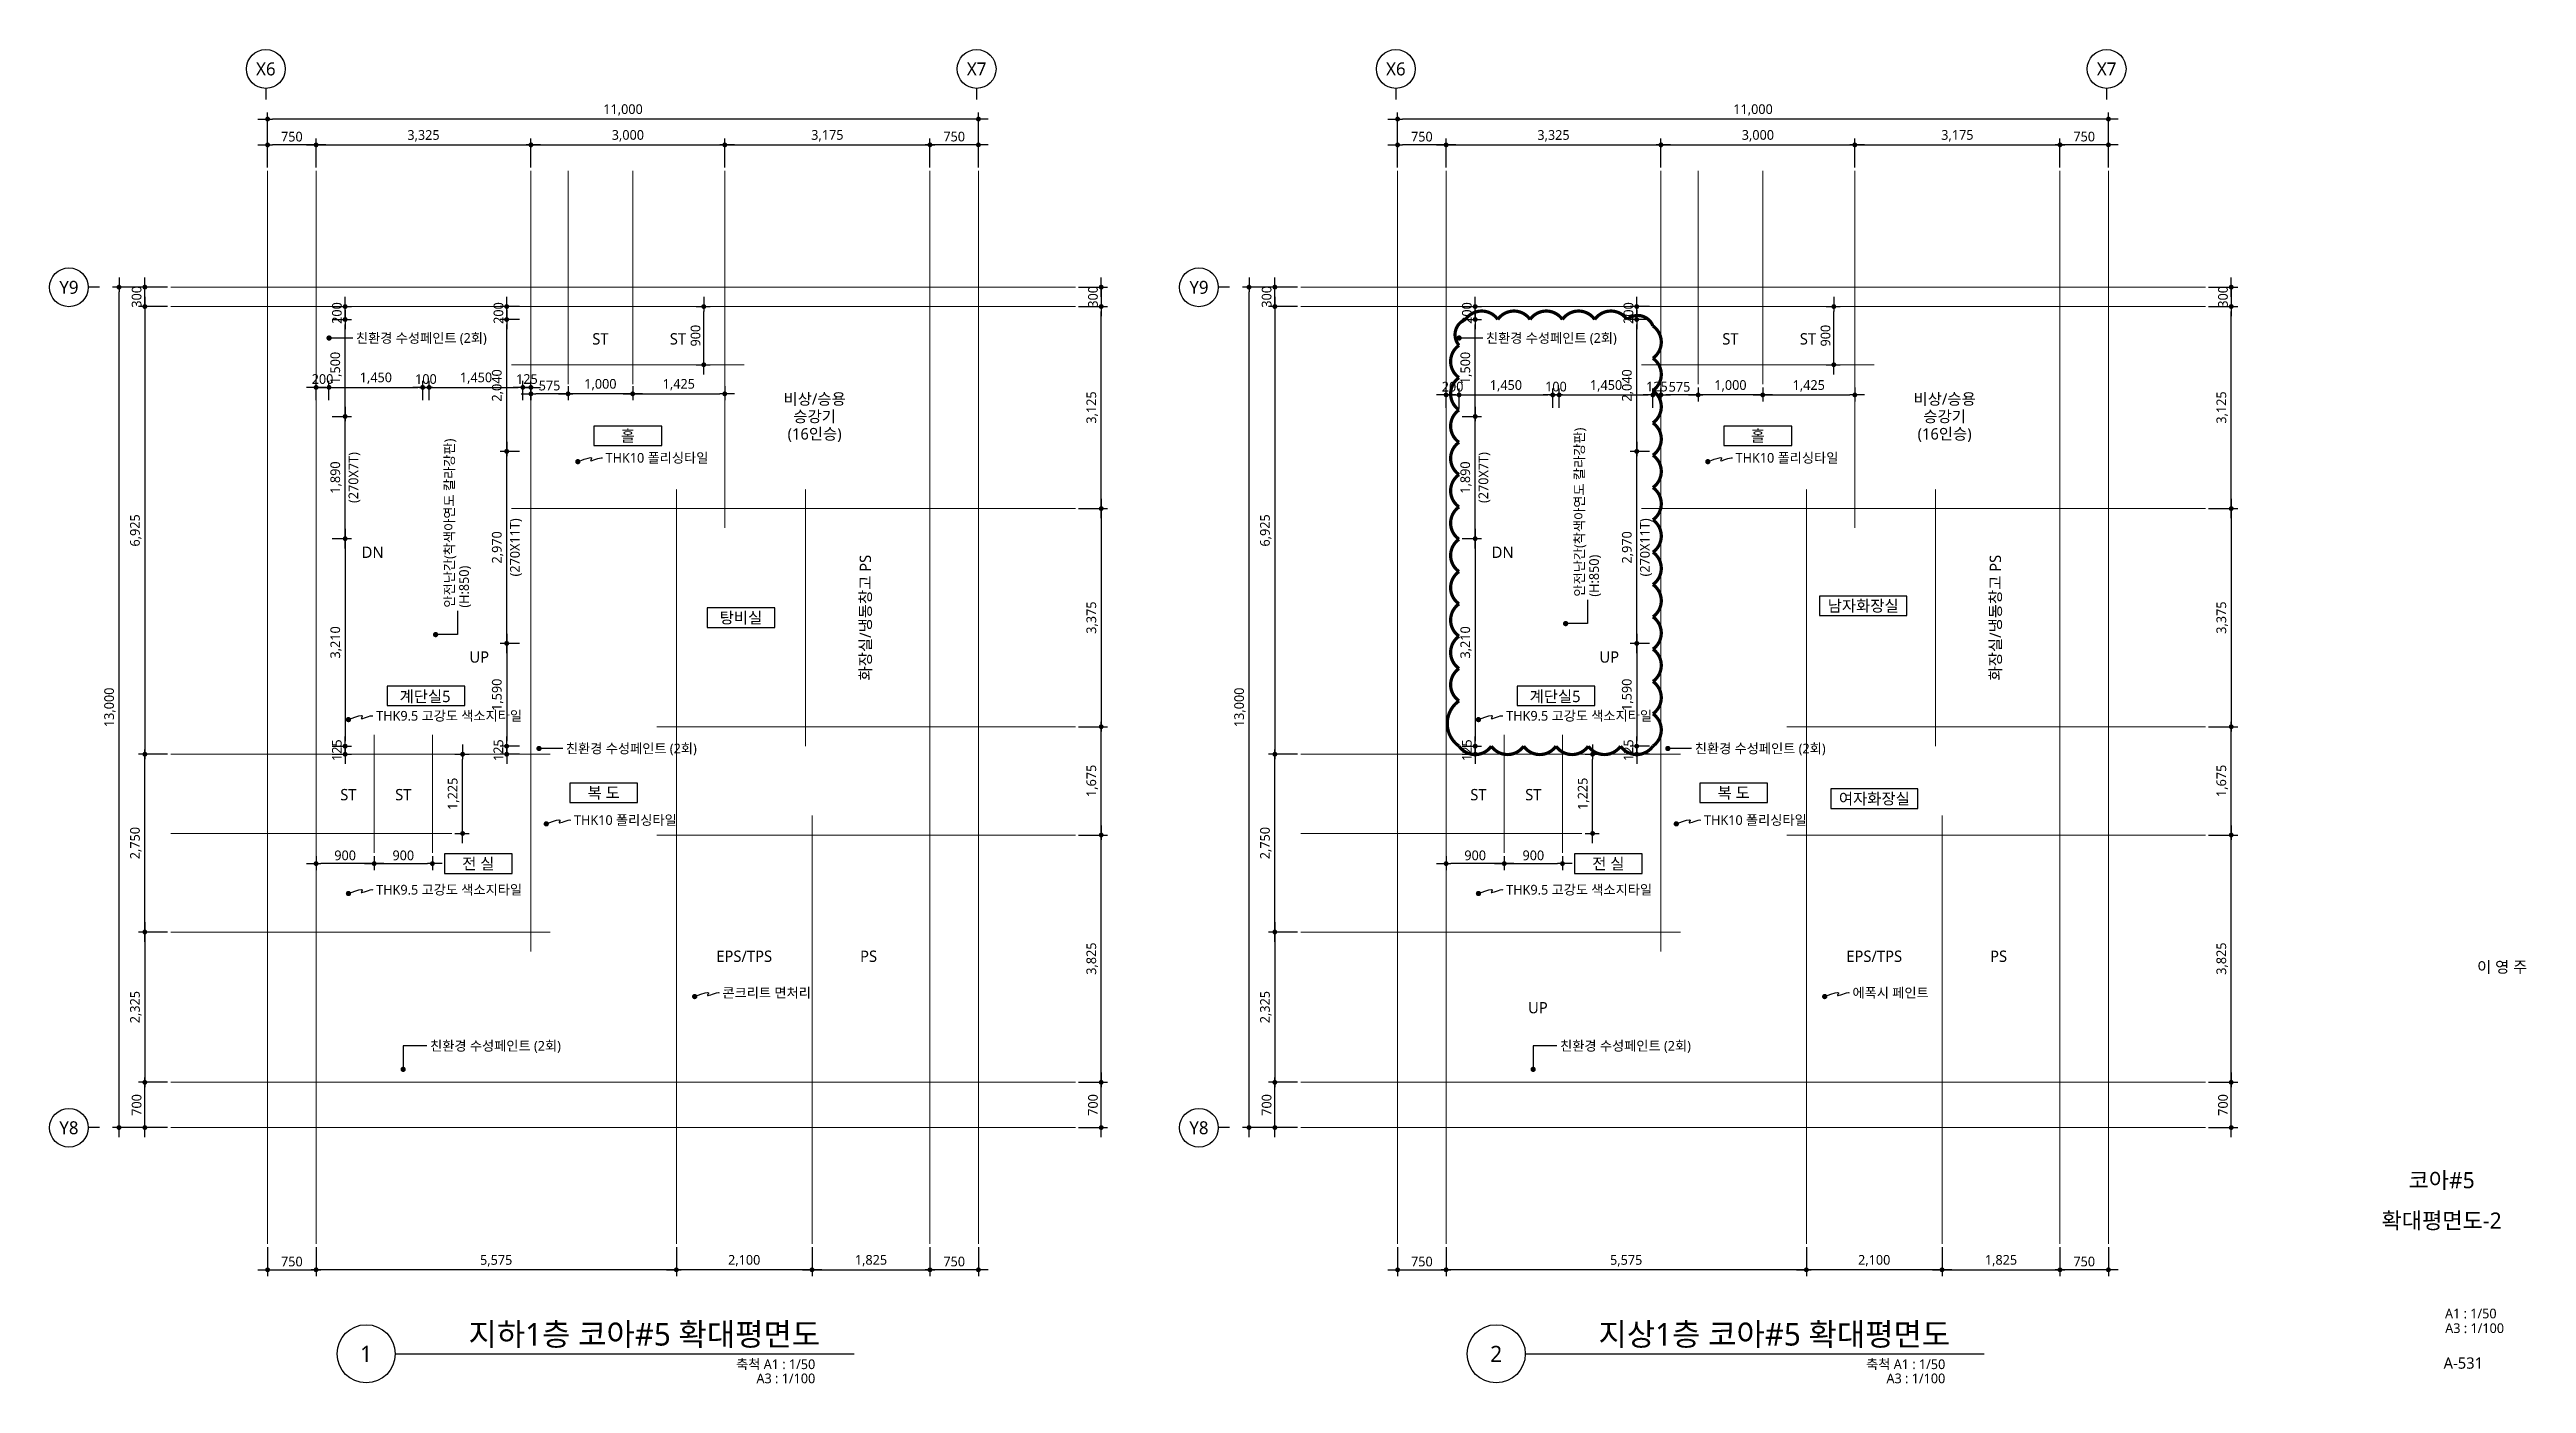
# Model space of a CAD drawing. Header units: millimetres. Extents: x 3320976 to 3527701, y 1183647 to 1243117.
# Drawn here: x 3362976 to 3401308, y 1221647 to 1242280 of the extents above; entities that cross this region are included whole.
import ezdxf
from ezdxf.enums import TextEntityAlignment as Align

# ---------------------------------------------------------------- set-up
doc = ezdxf.new("R2010")
doc.units = ezdxf.units.MM
doc.header["$MEASUREMENT"] = 0
doc.linetypes.add('CEN', pattern=[62, 60, -1, 0, -1])
doc.layers.get('0').update_dxf_attribs({"linetype": 'CONTINUOUS'})
for name, color, linetype, lineweight in [('A-AXIS-BUBL', 7, 'CONTINUOUS', 25), ('A-BORD-TEXT', 3, 'CONTINUOUS', 25), ('A-CNTL', 1, 'CEN', 15), ('A-DIMS', 7, 'CONTINUOUS', 25), ('A-MKXS-LEAD', 7, 'CONTINUOUS', 25), ('A-MKXS-TEXT1', 3, 'CONTINUOUS', 25), ('A-MKXX-NAME', 3, 'CONTINUOUS', 25), ('A-MKXX-SYMB', 7, 'CONTINUOUS', 25), ('A-XXXX-SYMB', 7, 'CONTINUOUS', 25), ('A-XXXX-TXT1', 3, 'CONTINUOUS', 25), ('A-XXXX-TXT2', 3, 'CONTINUOUS', 25), ('REV-202205', 20, 'CONTINUOUS', 25)]:
    doc.layers.add(name, color=color, linetype=linetype, lineweight=lineweight)
doc.styles.add('HY울릉도L', font='')
doc.styles.add('맑은고딕', font='malgun.ttf')
doc.styles.get('HY울릉도L').set_extended_font_data('HYwulM')
doc.dimstyles.new('CDIM', dxfattribs={"dimtxt": 3, "dimasz": 1.5, "dimexe": 2, "dimexo": 1, "dimgap": 1, "dimtad": 1, "dimdec": 0, "dimrnd": 0.5, "dimzin": 0, "dimdsep": 32, "dimlunit": 6, "dimtxsty": 'HY울릉도L', "dimblk1": '_CIDOT', "dimblk2": '_CIDOT', "dimsah": 1, "dimcen": 5.5, "dimclrd": 2, "dimclre": 2, "dimclrt": 7, "dimadec": 0, "dimazin": 0, "dimtfac": 1, "dimtdec": 0, "dimtix": 1, "dimtmove": 2, "dimatfit": 1, "dimldrblk": '_CIDOT', "dimfxl": 1, "dimtolj": 1, "dimtzin": 0, "dimlwd": -1, "dimarcsym": 0})

msp = doc.modelspace()

# ---------------------------------------------------------------- texts
at = {"layer": 'A-BORD-TEXT', "style": '맑은고딕'}
for s, height, p in [('이 영 주', 175, (3401320.6, 1228001.5)), ('A1 : 1/50', 150, (3400845.7, 1222653.9)), ('A3 : 1/100', 150, (3400960.7, 1222427.1)), ('A-531', 175, (3400636, 1221875.3))]:
    msp.add_text(s, height=height, dxfattribs=at).set_placement(p, align=Align.RIGHT)
for s, p in [('코아#5', (3399995, 1224791.7)), ('확대평면도-2', (3399995, 1224166.7))]:
    msp.add_text(s, height=250, dxfattribs=at).set_placement(p, align=Align.MIDDLE_CENTER)
at = {"layer": 'A-MKXS-TEXT1', "style": '맑은고딕'}
for s, p in [('친환경 수성페인트 (2회)', (3367718.3, 1237818.6)), ('친환경 수성페인트 (2회)', (3385205.8, 1237818.6)), ('THK10 폴리싱타일', (3371581.7, 1235964.7)), ('THK10 폴리싱타일', (3389069.2, 1235964.7)), ('THK9.5 고강도 색소지타일', (3368031.7, 1231974.9)), ('THK9.5 고강도 색소지타일', (3385519.2, 1231974.9)), ('친환경 수성페인트 (2회)', (3370968.3, 1231469.3)), ('친환경 수성페인트 (2회)', (3388437.5, 1231469.3)), ('THK10 폴리싱타일', (3371093, 1230362.1)), ('THK10 폴리싱타일', (3388580.5, 1230362.1)), ('THK9.5 고강도 색소지타일', (3368031.7, 1229284.8)), ('THK9.5 고강도 색소지타일', (3385519.2, 1229284.8)), ('콘크리트 면처리', (3373390.1, 1227690.8)), ('에폭시 페인트', (3390877.6, 1227690.8)), ('친환경 수성페인트 (2회)', (3368865.5, 1226869.3)), ('친환경 수성페인트 (2회)', (3386353, 1226869.3))]:
    msp.add_text(s, height=150, dxfattribs=at).set_placement(p, align=Align.MIDDLE_LEFT)
for s, p in [('안전난간(착색아연도 칼라강판)', (3369163.1, 1233647.4)), ('안전난간(착색아연도 칼라강판)', (3386650.6, 1233817.4)), ('(H:850)', (3369390.6, 1233647.4)), ('(H:850)', (3386878.1, 1233817.4))]:
    msp.add_text(s, height=150, rotation=90, dxfattribs=at).set_placement(p, align=Align.MIDDLE_LEFT)
at = {"layer": 'A-MKXX-NAME', "style": '맑은고딕'}
for s, p in [('ST', (3371501.3, 1237805.4)), ('ST', (3372701.3, 1237805.4)), ('ST', (3388988.8, 1237805.4)), ('ST', (3390188.8, 1237805.4)), ('홀', (3371926.3, 1236305.4)), ('홀', (3389413.8, 1236305.4)), ('DN', (3367976.3, 1234504.5)), ('DN', (3385463.8, 1234504.5)), ('탕비실', (3373676.3, 1233492.9)), ('남자화장실', (3391043.8, 1233675.4)), ('UP', (3369626.3, 1232884.5)), ('UP', (3387113.8, 1232884.5)), ('계단실5', (3368787.7, 1232273.9)), ('계단실5', (3386275.2, 1232273.9)), ('ST', (3367601.3, 1230755.4)), ('ST', (3368451.3, 1230755.4)), ('복 도', (3371551.3, 1230784.4)), ('ST', (3385088.8, 1230755.4)), ('ST', (3385938.8, 1230755.4)), ('복 도', (3389038.8, 1230784.4)), ('여자화장실', (3391216.2, 1230692.9)), ('전 실', (3369611.9, 1229687.9)), ('전 실', (3387099.4, 1229687.9)), ('EPS/TPS', (3373726.3, 1228255.4)), ('PS', (3375651.3, 1228255.4)), ('EPS/TPS', (3391213.8, 1228255.4)), ('PS', (3393138.8, 1228255.4)), ('UP', (3386009.4, 1227459.9))]:
    msp.add_text(s, height=175, dxfattribs=at).set_placement(p, align=Align.MIDDLE_CENTER)
for p in [(3375601.3, 1233492.9), (3393088.8, 1233492.9)]:
    msp.add_text('화장실/냉동창고 PS', height=175, rotation=90, dxfattribs=at).set_placement(p, align=Align.MIDDLE_CENTER)
at = {"layer": 'A-XXXX-TXT1', "style": '맑은고딕'}
for s, p in [('지하1층 코아#5 확대평면도', (3374904.3, 1222128.1)), ('지상1층 코아#5 확대평면도', (3392391.8, 1222128.1))]:
    msp.add_text(s, height=350, dxfattribs=at).set_placement(p, align=Align.BOTTOM_RIGHT)
for s, p in [('1', (3367876.3, 1222105.4)), ('2', (3385363.8, 1222105.4))]:
    msp.add_text(s, height=250, dxfattribs=at).set_placement(p, align=Align.MIDDLE)
for s, p in [('축척 A1 : 1/50', (3374826.4, 1222019.3)), ('축척 A1 : 1/50', (3392313.9, 1222019.3)), ('A3 : 1/100', (3374826.4, 1221800.4)), ('A3 : 1/100', (3392313.9, 1221800.4))]:
    msp.add_text(s, height=150, dxfattribs=at).set_placement(p, align=Align.TOP_RIGHT)

# ---------------------------------------------------------------- blocks, each defined once
blk = doc.blocks.new('_CIDOT')
at = {"color": 0, "linetype": 'ByBlock'}
blk.add_line((2, 0), (-1, 0), dxfattribs=at)
at = {"color": 0, "linetype": 'ByBlock', "const_width": 0.5}
blk.add_lwpolyline([(-0.25, 0, 1), (0.25, 0, 1)], format="xyb", close=True, dxfattribs=at)
blk = doc.blocks.new('*D488')
at = {"layer": 'A-DIMS', "lineweight": -2, "transparency": 16777216}
for p, q in [((-10975, 14850), (-10975, 15700)), ((25, 14850), (25, 15700))]:
    blk.add_line(p, q, dxfattribs=at)
at = {"layer": 'A-DIMS', "transparency": 16777216}
blk.add_line((-50, 15600), (-10900, 15600), dxfattribs=at)
at = {"layer": 'A-DIMS', "transparency": 16777216, "xscale": 75, "yscale": 75, "zscale": 75, "rotation": 180}
blk.add_blockref('_CIDOT', (-10975, 15600), dxfattribs=at)
at = {"layer": 'A-DIMS', "transparency": 16777216, "xscale": 75, "yscale": 75, "zscale": 75}
blk.add_blockref('_CIDOT', (25, 15600), dxfattribs=at)
at = {"layer": 'A-DIMS', "color": 3, "transparency": 16777216, "insert": (-5475, 15740), "char_height": 150, "attachment_point": 5, "style": '맑은고딕'}
blk.add_mtext('\\A1;11,000', dxfattribs=at)
blk = doc.blocks.new('*D489')
at = {"layer": 'A-DIMS', "lineweight": -2, "transparency": 16777216}
for p, q in [((-10975, 14850), (-10975, 15300)), ((-10225, 14849), (-10225, 15300))]:
    blk.add_line(p, q, dxfattribs=at)
at = {"layer": 'A-DIMS', "transparency": 16777216}
blk.add_line((-10300, 15200), (-10900, 15200), dxfattribs=at)
at = {"layer": 'A-DIMS', "transparency": 16777216, "xscale": 75, "yscale": 75, "zscale": 75, "rotation": 180}
blk.add_blockref('_CIDOT', (-10975, 15200), dxfattribs=at)
at = {"layer": 'A-DIMS', "transparency": 16777216, "xscale": 75, "yscale": 75, "zscale": 75}
blk.add_blockref('_CIDOT', (-10225, 15200), dxfattribs=at)
at = {"layer": 'A-DIMS', "color": 3, "transparency": 16777216, "insert": (-10600, 15327), "char_height": 150, "attachment_point": 5, "style": '맑은고딕'}
blk.add_mtext('\\A1;750', dxfattribs=at)
blk = doc.blocks.new('*D490')
at = {"layer": 'A-DIMS', "lineweight": -2, "transparency": 16777216}
for p, q in [((-12525, 13000), (-13375, 13000)), ((-12525, 0), (-13375, 0))]:
    blk.add_line(p, q, dxfattribs=at)
at = {"layer": 'A-DIMS', "transparency": 16777216}
blk.add_line((-13275, 75), (-13275, 12925), dxfattribs=at)
at = {"layer": 'A-DIMS', "transparency": 16777216, "xscale": 75, "yscale": 75, "zscale": 75}
for p, rotation in [((-13275, 13000), 90), ((-13275, 0), 270)]:
    blk.add_blockref('_CIDOT', p, dxfattribs=dict(at, rotation=rotation))
at = {"layer": 'A-DIMS', "color": 3, "transparency": 16777216, "insert": (-13415, 6500), "char_height": 150, "attachment_point": 5, "rotation": 90, "style": '맑은고딕'}
blk.add_mtext('\\A1;13,000', dxfattribs=at)
blk = doc.blocks.new('*D491')
at = {"layer": 'A-DIMS', "lineweight": -2, "transparency": 16777216}
for p, q in [((-12525, 700), (-12975, 700)), ((-12525, 0), (-12975, 0))]:
    blk.add_line(p, q, dxfattribs=at)
at = {"layer": 'A-DIMS', "transparency": 16777216}
blk.add_line((-12875, 75), (-12875, 625), dxfattribs=at)
at = {"layer": 'A-DIMS', "transparency": 16777216, "xscale": 75, "yscale": 75, "zscale": 75}
for p, rotation in [((-12875, 700), 90), ((-12875, 0), 270)]:
    blk.add_blockref('_CIDOT', p, dxfattribs=dict(at, rotation=rotation))
at = {"layer": 'A-DIMS', "color": 3, "transparency": 16777216, "insert": (-13002, 350), "char_height": 150, "attachment_point": 5, "rotation": 90, "style": '맑은고딕'}
blk.add_mtext('\\A1;700', dxfattribs=at)
blk = doc.blocks.new('*D492')
at = {"layer": 'A-DIMS', "transparency": 16777216}
for p, q in [((-12875, 13075), (-12875, 13150)), ((-12875, 12700), (-12875, 13000)), ((-12875, 12625), (-12875, 12550))]:
    blk.add_line(p, q, dxfattribs=at)
at = {"layer": 'A-DIMS', "lineweight": -2, "transparency": 16777216}
for p, q in [((-12525, 13000), (-12975, 13000)), ((-12525, 12700), (-12975, 12700))]:
    blk.add_line(p, q, dxfattribs=at)
at = {"layer": 'A-DIMS', "transparency": 16777216, "xscale": 75, "yscale": 75, "zscale": 75}
for p, rotation in [((-12875, 13000), 270), ((-12875, 12700), 90)]:
    blk.add_blockref('_CIDOT', p, dxfattribs=dict(at, rotation=rotation))
at = {"layer": 'A-DIMS', "color": 3, "transparency": 16777216, "insert": (-13002, 12850), "char_height": 150, "attachment_point": 5, "rotation": 90, "style": '맑은고딕'}
blk.add_mtext('\\A1;300', dxfattribs=at)
blk = doc.blocks.new('*D493')
at = {"layer": 'A-DIMS', "lineweight": -2, "transparency": 16777216}
for p, q in [((1575, 4525), (2025, 4525)), ((1575, 700), (2025, 700))]:
    blk.add_line(p, q, dxfattribs=at)
at = {"layer": 'A-DIMS', "transparency": 16777216}
blk.add_line((1925, 775), (1925, 4450), dxfattribs=at)
at = {"layer": 'A-DIMS', "transparency": 16777216, "xscale": 75, "yscale": 75, "zscale": 75}
for p, rotation in [((1925, 4525), 90), ((1925, 700), 270)]:
    blk.add_blockref('_CIDOT', p, dxfattribs=dict(at, rotation=rotation))
at = {"layer": 'A-DIMS', "color": 3, "transparency": 16777216, "insert": (1785, 2613), "char_height": 150, "attachment_point": 5, "rotation": 90, "style": '맑은고딕'}
blk.add_mtext('\\A1;3,825', dxfattribs=at)
blk = doc.blocks.new('*D494')
at = {"layer": 'A-DIMS', "lineweight": -2, "transparency": 16777216}
for p, q in [((1575, 700), (2025, 700)), ((1575, 0), (2025, 0))]:
    blk.add_line(p, q, dxfattribs=at)
at = {"layer": 'A-DIMS', "transparency": 16777216}
blk.add_line((1925, 75), (1925, 625), dxfattribs=at)
at = {"layer": 'A-DIMS', "transparency": 16777216, "xscale": 75, "yscale": 75, "zscale": 75}
for p, rotation in [((1925, 700), 90), ((1925, 0), 270)]:
    blk.add_blockref('_CIDOT', p, dxfattribs=dict(at, rotation=rotation))
at = {"layer": 'A-DIMS', "color": 3, "transparency": 16777216, "insert": (1798, 350), "char_height": 150, "attachment_point": 5, "rotation": 90, "style": '맑은고딕'}
blk.add_mtext('\\A1;700', dxfattribs=at)
blk = doc.blocks.new('*D495')
at = {"layer": 'A-DIMS', "lineweight": -2, "transparency": 16777216}
for p, q in [((-725, -1850), (-725, -2300)), ((25, -1850), (25, -2300))]:
    blk.add_line(p, q, dxfattribs=at)
at = {"layer": 'A-DIMS', "transparency": 16777216}
blk.add_line((-50, -2200), (-650, -2200), dxfattribs=at)
at = {"layer": 'A-DIMS', "transparency": 16777216, "xscale": 75, "yscale": 75, "zscale": 75, "rotation": 180}
blk.add_blockref('_CIDOT', (-725, -2200), dxfattribs=at)
at = {"layer": 'A-DIMS', "transparency": 16777216, "xscale": 75, "yscale": 75, "zscale": 75}
blk.add_blockref('_CIDOT', (25, -2200), dxfattribs=at)
at = {"layer": 'A-DIMS', "color": 3, "transparency": 16777216, "insert": (-350, -2073), "char_height": 150, "attachment_point": 5, "style": '맑은고딕'}
blk.add_mtext('\\A1;750', dxfattribs=at)
blk = doc.blocks.new('*D496')
at = {"layer": 'A-DIMS', "lineweight": -2, "transparency": 16777216}
for p, q in [((-4650, -1850), (-4650, -2300)), ((-2550, -1850), (-2550, -2300))]:
    blk.add_line(p, q, dxfattribs=at)
at = {"layer": 'A-DIMS', "transparency": 16777216}
blk.add_line((-2625, -2200), (-4575, -2200), dxfattribs=at)
at = {"layer": 'A-DIMS', "transparency": 16777216, "xscale": 75, "yscale": 75, "zscale": 75, "rotation": 180}
blk.add_blockref('_CIDOT', (-4650, -2200), dxfattribs=at)
at = {"layer": 'A-DIMS', "transparency": 16777216, "xscale": 75, "yscale": 75, "zscale": 75}
blk.add_blockref('_CIDOT', (-2550, -2200), dxfattribs=at)
at = {"layer": 'A-DIMS', "color": 3, "transparency": 16777216, "insert": (-3600, -2060), "char_height": 150, "attachment_point": 5, "style": '맑은고딕'}
blk.add_mtext('\\A1;2,100', dxfattribs=at)
blk = doc.blocks.new('*D497')
at = {"layer": 'A-DIMS', "lineweight": -2, "transparency": 16777216}
for p, q in [((-10975, -1850), (-10975, -2300)), ((-10225, -1850), (-10225, -2300))]:
    blk.add_line(p, q, dxfattribs=at)
at = {"layer": 'A-DIMS', "transparency": 16777216}
blk.add_line((-10900, -2200), (-10300, -2200), dxfattribs=at)
at = {"layer": 'A-DIMS', "transparency": 16777216, "xscale": 75, "yscale": 75, "zscale": 75, "rotation": 180}
blk.add_blockref('_CIDOT', (-10975, -2200), dxfattribs=at)
at = {"layer": 'A-DIMS', "transparency": 16777216, "xscale": 75, "yscale": 75, "zscale": 75}
blk.add_blockref('_CIDOT', (-10225, -2200), dxfattribs=at)
at = {"layer": 'A-DIMS', "color": 3, "transparency": 16777216, "insert": (-10600, -2073), "char_height": 150, "attachment_point": 5, "style": '맑은고딕'}
blk.add_mtext('\\A1;750', dxfattribs=at)
blk = doc.blocks.new('*D498')
at = {"layer": 'A-DIMS', "lineweight": -2, "transparency": 16777216}
for p, q in [((-10225, -1850), (-10225, -2300)), ((-4650, -1850), (-4650, -2300))]:
    blk.add_line(p, q, dxfattribs=at)
at = {"layer": 'A-DIMS', "transparency": 16777216}
blk.add_line((-4725, -2200), (-10150, -2200), dxfattribs=at)
at = {"layer": 'A-DIMS', "transparency": 16777216, "xscale": 75, "yscale": 75, "zscale": 75, "rotation": 180}
blk.add_blockref('_CIDOT', (-10225, -2200), dxfattribs=at)
at = {"layer": 'A-DIMS', "transparency": 16777216, "xscale": 75, "yscale": 75, "zscale": 75}
blk.add_blockref('_CIDOT', (-4650, -2200), dxfattribs=at)
at = {"layer": 'A-DIMS', "color": 3, "transparency": 16777216, "insert": (-7438, -2061), "char_height": 150, "attachment_point": 5, "style": '맑은고딕'}
blk.add_mtext('\\A1;5,575', dxfattribs=at)
blk = doc.blocks.new('*D499')
at = {"layer": 'A-DIMS', "lineweight": -2, "transparency": 16777216}
for p, q in [((1575, 9575), (2025, 9575)), ((1575, 6200), (2025, 6200))]:
    blk.add_line(p, q, dxfattribs=at)
at = {"layer": 'A-DIMS', "transparency": 16777216}
blk.add_line((1925, 9500), (1925, 6275), dxfattribs=at)
at = {"layer": 'A-DIMS', "transparency": 16777216, "xscale": 75, "yscale": 75, "zscale": 75}
for p, rotation in [((1925, 9575), 90), ((1925, 6200), 270)]:
    blk.add_blockref('_CIDOT', p, dxfattribs=dict(at, rotation=rotation))
at = {"layer": 'A-DIMS', "color": 3, "transparency": 16777216, "insert": (1785, 7888), "char_height": 150, "attachment_point": 5, "rotation": 90, "style": '맑은고딕'}
blk.add_mtext('\\A1;3,375', dxfattribs=at)
blk = doc.blocks.new('*D500')
at = {"layer": 'A-DIMS', "transparency": 16777216}
for p, q in [((1925, 13075), (1925, 13150)), ((1925, 13000), (1925, 12700)), ((1925, 12625), (1925, 12550))]:
    blk.add_line(p, q, dxfattribs=at)
at = {"layer": 'A-DIMS', "lineweight": -2, "transparency": 16777216}
for p, q in [((1575, 13000), (2025, 13000)), ((1575, 12700), (2025, 12700))]:
    blk.add_line(p, q, dxfattribs=at)
at = {"layer": 'A-DIMS', "transparency": 16777216, "xscale": 75, "yscale": 75, "zscale": 75}
for p, rotation in [((1925, 13000), 270), ((1925, 12700), 90)]:
    blk.add_blockref('_CIDOT', p, dxfattribs=dict(at, rotation=rotation))
at = {"layer": 'A-DIMS', "color": 3, "transparency": 16777216, "insert": (1798, 12850), "char_height": 150, "attachment_point": 5, "rotation": 90, "style": '맑은고딕'}
blk.add_mtext('\\A1;300', dxfattribs=at)
blk = doc.blocks.new('*D501')
at = {"layer": 'A-DIMS', "lineweight": -2, "transparency": 16777216}
for p, q in [((1575, 12700), (2025, 12700)), ((1575, 9575), (2025, 9575))]:
    blk.add_line(p, q, dxfattribs=at)
at = {"layer": 'A-DIMS', "transparency": 16777216}
blk.add_line((1925, 9650), (1925, 12625), dxfattribs=at)
at = {"layer": 'A-DIMS', "transparency": 16777216, "xscale": 75, "yscale": 75, "zscale": 75}
for p, rotation in [((1925, 12700), 90), ((1925, 9575), 270)]:
    blk.add_blockref('_CIDOT', p, dxfattribs=dict(at, rotation=rotation))
at = {"layer": 'A-DIMS', "color": 3, "transparency": 16777216, "insert": (1785, 11138), "char_height": 150, "attachment_point": 5, "rotation": 90, "style": '맑은고딕'}
blk.add_mtext('\\A1;3,125', dxfattribs=at)
blk = doc.blocks.new('*D502')
at = {"layer": 'A-DIMS', "lineweight": -2, "transparency": 16777216}
for p, q in [((-725, 14851), (-725, 15301)), ((25, 14850), (25, 15301))]:
    blk.add_line(p, q, dxfattribs=at)
at = {"layer": 'A-DIMS', "transparency": 16777216}
blk.add_line((-50, 15201), (-650, 15201), dxfattribs=at)
at = {"layer": 'A-DIMS', "transparency": 16777216, "xscale": 75, "yscale": 75, "zscale": 75, "rotation": 180}
blk.add_blockref('_CIDOT', (-725, 15201), dxfattribs=at)
at = {"layer": 'A-DIMS', "transparency": 16777216, "xscale": 75, "yscale": 75, "zscale": 75}
blk.add_blockref('_CIDOT', (25, 15201), dxfattribs=at)
at = {"layer": 'A-DIMS', "color": 3, "transparency": 16777216, "insert": (-350, 15328), "char_height": 150, "attachment_point": 5, "style": '맑은고딕'}
blk.add_mtext('\\A1;750', dxfattribs=at)
blk = doc.blocks.new('*D503')
at = {"layer": 'A-DIMS', "lineweight": -2, "transparency": 16777216}
for p, q in [((-3900, 14849), (-3900, 15301)), ((-725, 14851), (-725, 15301))]:
    blk.add_line(p, q, dxfattribs=at)
at = {"layer": 'A-DIMS', "transparency": 16777216}
blk.add_line((-3825, 15201), (-800, 15201), dxfattribs=at)
at = {"layer": 'A-DIMS', "transparency": 16777216, "xscale": 75, "yscale": 75, "zscale": 75, "rotation": 180}
blk.add_blockref('_CIDOT', (-3900, 15201), dxfattribs=at)
at = {"layer": 'A-DIMS', "transparency": 16777216, "xscale": 75, "yscale": 75, "zscale": 75}
blk.add_blockref('_CIDOT', (-725, 15201), dxfattribs=at)
at = {"layer": 'A-DIMS', "color": 3, "transparency": 16777216, "insert": (-2313, 15341), "char_height": 150, "attachment_point": 5, "style": '맑은고딕'}
blk.add_mtext('\\A1;3,175', dxfattribs=at)
blk = doc.blocks.new('*D504')
at = {"layer": 'A-DIMS', "lineweight": -2, "transparency": 16777216}
for p, q in [((-10225, 14849), (-10225, 15300)), ((-6900, 14849), (-6900, 15300))]:
    blk.add_line(p, q, dxfattribs=at)
at = {"layer": 'A-DIMS', "transparency": 16777216}
blk.add_line((-10150, 15200), (-6975, 15200), dxfattribs=at)
at = {"layer": 'A-DIMS', "transparency": 16777216, "xscale": 75, "yscale": 75, "zscale": 75, "rotation": 180}
blk.add_blockref('_CIDOT', (-10225, 15200), dxfattribs=at)
at = {"layer": 'A-DIMS', "transparency": 16777216, "xscale": 75, "yscale": 75, "zscale": 75}
blk.add_blockref('_CIDOT', (-6900, 15200), dxfattribs=at)
at = {"layer": 'A-DIMS', "color": 3, "transparency": 16777216, "insert": (-8563, 15340), "char_height": 150, "attachment_point": 5, "style": '맑은고딕'}
blk.add_mtext('\\A1;3,325', dxfattribs=at)
blk = doc.blocks.new('*D505')
at = {"layer": 'A-DIMS', "lineweight": -2, "transparency": 16777216}
for p, q in [((-6900, 14849), (-6900, 15301)), ((-3900, 14851), (-3900, 15301))]:
    blk.add_line(p, q, dxfattribs=at)
at = {"layer": 'A-DIMS', "transparency": 16777216}
blk.add_line((-6825, 15201), (-3975, 15201), dxfattribs=at)
at = {"layer": 'A-DIMS', "transparency": 16777216, "xscale": 75, "yscale": 75, "zscale": 75, "rotation": 180}
blk.add_blockref('_CIDOT', (-6900, 15201), dxfattribs=at)
at = {"layer": 'A-DIMS', "transparency": 16777216, "xscale": 75, "yscale": 75, "zscale": 75}
blk.add_blockref('_CIDOT', (-3900, 15201), dxfattribs=at)
at = {"layer": 'A-DIMS', "color": 3, "transparency": 16777216, "insert": (-5400, 15341), "char_height": 150, "attachment_point": 5, "style": '맑은고딕'}
blk.add_mtext('\\A1;3,000', dxfattribs=at)
blk = doc.blocks.new('*D506')
at = {"layer": 'A-DIMS', "lineweight": -2, "transparency": 16777216}
for p, q in [((-12525, 12700), (-12975, 12700)), ((-12525, 5775), (-12975, 5775))]:
    blk.add_line(p, q, dxfattribs=at)
at = {"layer": 'A-DIMS', "transparency": 16777216}
blk.add_line((-12875, 12625), (-12875, 5850), dxfattribs=at)
at = {"layer": 'A-DIMS', "transparency": 16777216, "xscale": 75, "yscale": 75, "zscale": 75}
for p, rotation in [((-12875, 12700), 90), ((-12875, 5775), 270)]:
    blk.add_blockref('_CIDOT', p, dxfattribs=dict(at, rotation=rotation))
at = {"layer": 'A-DIMS', "color": 3, "transparency": 16777216, "insert": (-13015, 9237), "char_height": 150, "attachment_point": 5, "rotation": 90, "style": '맑은고딕'}
blk.add_mtext('\\A1;6,925', dxfattribs=at)
blk = doc.blocks.new('*D507')
at = {"layer": 'A-DIMS', "lineweight": -2, "transparency": 16777216}
for p, q in [((-12525, 3025), (-12975, 3025)), ((-12525, 700), (-12975, 700))]:
    blk.add_line(p, q, dxfattribs=at)
at = {"layer": 'A-DIMS', "transparency": 16777216}
blk.add_line((-12875, 2950), (-12875, 775), dxfattribs=at)
at = {"layer": 'A-DIMS', "transparency": 16777216, "xscale": 75, "yscale": 75, "zscale": 75}
for p, rotation in [((-12875, 3025), 90), ((-12875, 700), 270)]:
    blk.add_blockref('_CIDOT', p, dxfattribs=dict(at, rotation=rotation))
at = {"layer": 'A-DIMS', "color": 3, "transparency": 16777216, "insert": (-13015, 1863), "char_height": 150, "attachment_point": 5, "rotation": 90, "style": '맑은고딕'}
blk.add_mtext('\\A1;2,325', dxfattribs=at)
blk = doc.blocks.new('*D508')
at = {"layer": 'A-DIMS', "lineweight": -2, "transparency": 16777216}
for p, q in [((-12525, 5775), (-12975, 5775)), ((-12525, 3025), (-12975, 3025))]:
    blk.add_line(p, q, dxfattribs=at)
at = {"layer": 'A-DIMS', "transparency": 16777216}
blk.add_line((-12875, 3100), (-12875, 5700), dxfattribs=at)
at = {"layer": 'A-DIMS', "transparency": 16777216, "xscale": 75, "yscale": 75, "zscale": 75}
for p, rotation in [((-12875, 5775), 90), ((-12875, 3025), 270)]:
    blk.add_blockref('_CIDOT', p, dxfattribs=dict(at, rotation=rotation))
at = {"layer": 'A-DIMS', "color": 3, "transparency": 16777216, "insert": (-13015, 4400), "char_height": 150, "attachment_point": 5, "rotation": 90, "style": '맑은고딕'}
blk.add_mtext('\\A1;2,750', dxfattribs=at)
blk = doc.blocks.new('*D509')
at = {"layer": 'A-DIMS', "lineweight": -2, "transparency": 16777216}
for p, q in [((-2550, -1850), (-2550, -2300)), ((-725, -1850), (-725, -2300))]:
    blk.add_line(p, q, dxfattribs=at)
at = {"layer": 'A-DIMS', "transparency": 16777216}
blk.add_line((-2475, -2200), (-800, -2200), dxfattribs=at)
at = {"layer": 'A-DIMS', "transparency": 16777216, "xscale": 75, "yscale": 75, "zscale": 75, "rotation": 180}
blk.add_blockref('_CIDOT', (-2550, -2200), dxfattribs=at)
at = {"layer": 'A-DIMS', "transparency": 16777216, "xscale": 75, "yscale": 75, "zscale": 75}
blk.add_blockref('_CIDOT', (-725, -2200), dxfattribs=at)
at = {"layer": 'A-DIMS', "color": 3, "transparency": 16777216, "insert": (-1638, -2060), "char_height": 150, "attachment_point": 5, "style": '맑은고딕'}
blk.add_mtext('\\A1;1,825', dxfattribs=at)
blk = doc.blocks.new('*D510')
at = {"layer": 'A-DIMS', "lineweight": -2, "transparency": 16777216}
for p, q in [((1575, 6200), (2025, 6200)), ((1575, 4525), (2025, 4525))]:
    blk.add_line(p, q, dxfattribs=at)
at = {"layer": 'A-DIMS', "transparency": 16777216}
blk.add_line((1925, 4600), (1925, 6125), dxfattribs=at)
at = {"layer": 'A-DIMS', "transparency": 16777216, "xscale": 75, "yscale": 75, "zscale": 75}
for p, rotation in [((1925, 6200), 90), ((1925, 4525), 270)]:
    blk.add_blockref('_CIDOT', p, dxfattribs=dict(at, rotation=rotation))
at = {"layer": 'A-DIMS', "color": 3, "transparency": 16777216, "insert": (1785, 5363), "char_height": 150, "attachment_point": 5, "rotation": 90, "style": '맑은고딕'}
blk.add_mtext('\\A1;1,675', dxfattribs=at)
blk = doc.blocks.new('*D51')
at = {"layer": 'A-DIMS', "lineweight": -2, "transparency": 16777216}
for p, q in [((3368001, 1229805), (3368001, 1229588)), ((3368901, 1229805), (3368901, 1229588))]:
    blk.add_line(p, q, dxfattribs=at)
at = {"layer": 'A-DIMS', "transparency": 16777216}
blk.add_line((3368076, 1229688), (3368826, 1229688), dxfattribs=at)
at = {"layer": 'A-DIMS', "transparency": 16777216, "xscale": 75, "yscale": 75, "zscale": 75, "rotation": 180}
blk.add_blockref('_CIDOT', (3368001, 1229688), dxfattribs=at)
at = {"layer": 'A-DIMS', "transparency": 16777216, "xscale": 75, "yscale": 75, "zscale": 75}
blk.add_blockref('_CIDOT', (3368901, 1229688), dxfattribs=at)
at = {"layer": 'A-DIMS', "color": 3, "transparency": 16777216, "insert": (3368451, 1229815), "char_height": 150, "attachment_point": 5, "style": '맑은고딕'}
blk.add_mtext('\\A1;900', dxfattribs=at)
blk = doc.blocks.new('*D52')
at = {"layer": 'A-DIMS', "lineweight": -2, "transparency": 16777216}
for p, q in [((3367101, 1229805), (3367101, 1229588)), ((3368001, 1229805), (3368001, 1229588))]:
    blk.add_line(p, q, dxfattribs=at)
at = {"layer": 'A-DIMS', "transparency": 16777216}
blk.add_line((3367926, 1229688), (3367176, 1229688), dxfattribs=at)
at = {"layer": 'A-DIMS', "transparency": 16777216, "xscale": 75, "yscale": 75, "zscale": 75, "rotation": 180}
blk.add_blockref('_CIDOT', (3367101, 1229688), dxfattribs=at)
at = {"layer": 'A-DIMS', "transparency": 16777216, "xscale": 75, "yscale": 75, "zscale": 75}
blk.add_blockref('_CIDOT', (3368001, 1229688), dxfattribs=at)
at = {"layer": 'A-DIMS', "color": 3, "transparency": 16777216, "insert": (3367551, 1229815), "char_height": 150, "attachment_point": 5, "style": '맑은고딕'}
blk.add_mtext('\\A1;900', dxfattribs=at)
blk = doc.blocks.new('*D53')
at = {"layer": 'A-DIMS', "lineweight": -2, "transparency": 16777216}
for p, q in [((3369251, 1231380), (3369469, 1231380)), ((3369251, 1230155), (3369469, 1230155))]:
    blk.add_line(p, q, dxfattribs=at)
at = {"layer": 'A-DIMS', "transparency": 16777216}
blk.add_line((3369369, 1230230), (3369369, 1231305), dxfattribs=at)
at = {"layer": 'A-DIMS', "transparency": 16777216, "xscale": 75, "yscale": 75, "zscale": 75}
for p, rotation in [((3369369, 1231380), 90), ((3369369, 1230155), 270)]:
    blk.add_blockref('_CIDOT', p, dxfattribs=dict(at, rotation=rotation))
at = {"layer": 'A-DIMS', "color": 3, "transparency": 16777216, "insert": (3369228, 1230768), "char_height": 150, "attachment_point": 5, "rotation": 90, "style": '맑은고딕'}
blk.add_mtext('\\A1;1,225', dxfattribs=at)
blk = doc.blocks.new('*D54')
at = {"layer": 'A-DIMS', "lineweight": -2, "transparency": 16777216}
for p, q in [((3372001, 1237073), (3372001, 1236855)), ((3373426, 1237073), (3373426, 1236855))]:
    blk.add_line(p, q, dxfattribs=at)
at = {"layer": 'A-DIMS', "transparency": 16777216}
blk.add_line((3372076, 1236955), (3373351, 1236955), dxfattribs=at)
at = {"layer": 'A-DIMS', "transparency": 16777216, "xscale": 75, "yscale": 75, "zscale": 75, "rotation": 180}
blk.add_blockref('_CIDOT', (3372001, 1236955), dxfattribs=at)
at = {"layer": 'A-DIMS', "transparency": 16777216, "xscale": 75, "yscale": 75, "zscale": 75}
blk.add_blockref('_CIDOT', (3373426, 1236955), dxfattribs=at)
at = {"layer": 'A-DIMS', "color": 3, "transparency": 16777216, "insert": (3372714, 1237096), "char_height": 150, "attachment_point": 5, "style": '맑은고딕'}
blk.add_mtext('\\A1;1,425', dxfattribs=at)
blk = doc.blocks.new('*D55')
at = {"layer": 'A-DIMS', "lineweight": -2, "transparency": 16777216}
for p, q in [((3371001, 1237073), (3371001, 1236855)), ((3372001, 1237073), (3372001, 1236855))]:
    blk.add_line(p, q, dxfattribs=at)
at = {"layer": 'A-DIMS', "transparency": 16777216}
blk.add_line((3371926, 1236955), (3371076, 1236955), dxfattribs=at)
at = {"layer": 'A-DIMS', "transparency": 16777216, "xscale": 75, "yscale": 75, "zscale": 75, "rotation": 180}
blk.add_blockref('_CIDOT', (3371001, 1236955), dxfattribs=at)
at = {"layer": 'A-DIMS', "transparency": 16777216, "xscale": 75, "yscale": 75, "zscale": 75}
blk.add_blockref('_CIDOT', (3372001, 1236955), dxfattribs=at)
at = {"layer": 'A-DIMS', "color": 3, "transparency": 16777216, "insert": (3371501, 1237096), "char_height": 150, "attachment_point": 5, "style": '맑은고딕'}
blk.add_mtext('\\A1;1,000', dxfattribs=at)
blk = doc.blocks.new('*D56')
at = {"layer": 'A-DIMS', "lineweight": -2, "transparency": 16777216}
for p, q in [((3370426, 1237073), (3370426, 1236855)), ((3371001, 1237073), (3371001, 1236855))]:
    blk.add_line(p, q, dxfattribs=at)
at = {"layer": 'A-DIMS', "transparency": 16777216}
blk.add_line((3370926, 1236955), (3370501, 1236955), dxfattribs=at)
at = {"layer": 'A-DIMS', "transparency": 16777216, "xscale": 75, "yscale": 75, "zscale": 75, "rotation": 180}
blk.add_blockref('_CIDOT', (3370426, 1236955), dxfattribs=at)
at = {"layer": 'A-DIMS', "transparency": 16777216, "xscale": 75, "yscale": 75, "zscale": 75}
blk.add_blockref('_CIDOT', (3371001, 1236955), dxfattribs=at)
at = {"layer": 'A-DIMS', "color": 3, "transparency": 16777216, "insert": (3370714, 1237082), "char_height": 150, "attachment_point": 5, "style": '맑은고딕'}
blk.add_mtext('\\A1;575', dxfattribs=at)
blk = doc.blocks.new('*D57')
at = {"layer": 'A-DIMS', "lineweight": -2, "transparency": 16777216}
for p, q in [((3372984, 1238305), (3373201, 1238305)), ((3372984, 1237405), (3373201, 1237405))]:
    blk.add_line(p, q, dxfattribs=at)
at = {"layer": 'A-DIMS', "transparency": 16777216}
blk.add_line((3373101, 1237480), (3373101, 1238230), dxfattribs=at)
at = {"layer": 'A-DIMS', "transparency": 16777216, "xscale": 75, "yscale": 75, "zscale": 75}
for p, rotation in [((3373101, 1238305), 90), ((3373101, 1237405), 270)]:
    blk.add_blockref('_CIDOT', p, dxfattribs=dict(at, rotation=rotation))
at = {"layer": 'A-DIMS', "color": 3, "transparency": 16777216, "insert": (3372974, 1237855), "char_height": 150, "attachment_point": 5, "rotation": 90, "style": '맑은고딕'}
blk.add_mtext('\\A1;900', dxfattribs=at)
blk = doc.blocks.new('비상승용승강기16인승')
at = {"layer": 'A-MKXX-NAME', "style": '맑은고딕'}
for s, p in [('비상/승용', (0, 270)), ('승강기', (0, 0)), ('(16인승)', (0, -270))]:
    blk.add_text(s, height=175, dxfattribs=at).set_placement(p, align=Align.MIDDLE_CENTER)
blk = doc.blocks.new('*D58')
at = {"layer": 'A-DIMS', "lineweight": -2, "transparency": 16777216}
for p, q in [((3385489, 1229805), (3385489, 1229588)), ((3386389, 1229805), (3386389, 1229588))]:
    blk.add_line(p, q, dxfattribs=at)
at = {"layer": 'A-DIMS', "transparency": 16777216}
blk.add_line((3385564, 1229688), (3386314, 1229688), dxfattribs=at)
at = {"layer": 'A-DIMS', "transparency": 16777216, "xscale": 75, "yscale": 75, "zscale": 75, "rotation": 180}
blk.add_blockref('_CIDOT', (3385489, 1229688), dxfattribs=at)
at = {"layer": 'A-DIMS', "transparency": 16777216, "xscale": 75, "yscale": 75, "zscale": 75}
blk.add_blockref('_CIDOT', (3386389, 1229688), dxfattribs=at)
at = {"layer": 'A-DIMS', "color": 3, "transparency": 16777216, "insert": (3385939, 1229815), "char_height": 150, "attachment_point": 5, "style": '맑은고딕'}
blk.add_mtext('\\A1;900', dxfattribs=at)
blk = doc.blocks.new('*D59')
at = {"layer": 'A-DIMS', "lineweight": -2, "transparency": 16777216}
for p, q in [((3384589, 1229805), (3384589, 1229588)), ((3385489, 1229805), (3385489, 1229588))]:
    blk.add_line(p, q, dxfattribs=at)
at = {"layer": 'A-DIMS', "transparency": 16777216}
blk.add_line((3385414, 1229688), (3384664, 1229688), dxfattribs=at)
at = {"layer": 'A-DIMS', "transparency": 16777216, "xscale": 75, "yscale": 75, "zscale": 75, "rotation": 180}
blk.add_blockref('_CIDOT', (3384589, 1229688), dxfattribs=at)
at = {"layer": 'A-DIMS', "transparency": 16777216, "xscale": 75, "yscale": 75, "zscale": 75}
blk.add_blockref('_CIDOT', (3385489, 1229688), dxfattribs=at)
at = {"layer": 'A-DIMS', "color": 3, "transparency": 16777216, "insert": (3385039, 1229815), "char_height": 150, "attachment_point": 5, "style": '맑은고딕'}
blk.add_mtext('\\A1;900', dxfattribs=at)
blk = doc.blocks.new('*D60')
at = {"layer": 'A-DIMS', "lineweight": -2, "transparency": 16777216}
for p, q in [((3386739, 1231380), (3386956, 1231380)), ((3386739, 1230155), (3386956, 1230155))]:
    blk.add_line(p, q, dxfattribs=at)
at = {"layer": 'A-DIMS', "transparency": 16777216}
blk.add_line((3386856, 1230230), (3386856, 1231305), dxfattribs=at)
at = {"layer": 'A-DIMS', "transparency": 16777216, "xscale": 75, "yscale": 75, "zscale": 75}
for p, rotation in [((3386856, 1231380), 90), ((3386856, 1230155), 270)]:
    blk.add_blockref('_CIDOT', p, dxfattribs=dict(at, rotation=rotation))
at = {"layer": 'A-DIMS', "color": 3, "transparency": 16777216, "insert": (3386716, 1230768), "char_height": 150, "attachment_point": 5, "rotation": 90, "style": '맑은고딕'}
blk.add_mtext('\\A1;1,225', dxfattribs=at)
blk = doc.blocks.new('*D61')
at = {"layer": 'A-DIMS', "lineweight": -2, "transparency": 16777216}
for p, q in [((3389489, 1237055), (3389489, 1236838)), ((3390914, 1237055), (3390914, 1236838))]:
    blk.add_line(p, q, dxfattribs=at)
at = {"layer": 'A-DIMS', "transparency": 16777216}
blk.add_line((3389564, 1236938), (3390839, 1236938), dxfattribs=at)
at = {"layer": 'A-DIMS', "transparency": 16777216, "xscale": 75, "yscale": 75, "zscale": 75, "rotation": 180}
blk.add_blockref('_CIDOT', (3389489, 1236938), dxfattribs=at)
at = {"layer": 'A-DIMS', "transparency": 16777216, "xscale": 75, "yscale": 75, "zscale": 75}
blk.add_blockref('_CIDOT', (3390914, 1236938), dxfattribs=at)
at = {"layer": 'A-DIMS', "color": 3, "transparency": 16777216, "insert": (3390201, 1237078), "char_height": 150, "attachment_point": 5, "style": '맑은고딕'}
blk.add_mtext('\\A1;1,425', dxfattribs=at)
blk = doc.blocks.new('*D62')
at = {"layer": 'A-DIMS', "lineweight": -2, "transparency": 16777216}
for p, q in [((3388489, 1237055), (3388489, 1236838)), ((3389489, 1237055), (3389489, 1236838))]:
    blk.add_line(p, q, dxfattribs=at)
at = {"layer": 'A-DIMS', "transparency": 16777216}
blk.add_line((3389414, 1236938), (3388564, 1236938), dxfattribs=at)
at = {"layer": 'A-DIMS', "transparency": 16777216, "xscale": 75, "yscale": 75, "zscale": 75, "rotation": 180}
blk.add_blockref('_CIDOT', (3388489, 1236938), dxfattribs=at)
at = {"layer": 'A-DIMS', "transparency": 16777216, "xscale": 75, "yscale": 75, "zscale": 75}
blk.add_blockref('_CIDOT', (3389489, 1236938), dxfattribs=at)
at = {"layer": 'A-DIMS', "color": 3, "transparency": 16777216, "insert": (3388989, 1237078), "char_height": 150, "attachment_point": 5, "style": '맑은고딕'}
blk.add_mtext('\\A1;1,000', dxfattribs=at)
blk = doc.blocks.new('*D63')
at = {"layer": 'A-DIMS', "lineweight": -2, "transparency": 16777216}
for p, q in [((3387914, 1237055), (3387914, 1236838)), ((3388489, 1237055), (3388489, 1236838))]:
    blk.add_line(p, q, dxfattribs=at)
at = {"layer": 'A-DIMS', "transparency": 16777216}
blk.add_line((3388414, 1236938), (3387989, 1236938), dxfattribs=at)
at = {"layer": 'A-DIMS', "transparency": 16777216, "xscale": 75, "yscale": 75, "zscale": 75, "rotation": 180}
blk.add_blockref('_CIDOT', (3387914, 1236938), dxfattribs=at)
at = {"layer": 'A-DIMS', "transparency": 16777216, "xscale": 75, "yscale": 75, "zscale": 75}
blk.add_blockref('_CIDOT', (3388489, 1236938), dxfattribs=at)
at = {"layer": 'A-DIMS', "color": 3, "transparency": 16777216, "insert": (3388201, 1237064), "char_height": 150, "attachment_point": 5, "style": '맑은고딕'}
blk.add_mtext('\\A1;575', dxfattribs=at)
blk = doc.blocks.new('*D64')
at = {"layer": 'A-DIMS', "lineweight": -2, "transparency": 16777216}
for p, q in [((3390471, 1238305), (3390689, 1238305)), ((3390471, 1237405), (3390689, 1237405))]:
    blk.add_line(p, q, dxfattribs=at)
at = {"layer": 'A-DIMS', "transparency": 16777216}
blk.add_line((3390589, 1237480), (3390589, 1238230), dxfattribs=at)
at = {"layer": 'A-DIMS', "transparency": 16777216, "xscale": 75, "yscale": 75, "zscale": 75}
for p, rotation in [((3390589, 1238305), 90), ((3390589, 1237405), 270)]:
    blk.add_blockref('_CIDOT', p, dxfattribs=dict(at, rotation=rotation))
at = {"layer": 'A-DIMS', "color": 3, "transparency": 16777216, "insert": (3390461, 1237855), "char_height": 150, "attachment_point": 5, "rotation": 90, "style": '맑은고딕'}
blk.add_mtext('\\A1;900', dxfattribs=at)
blk = doc.blocks.new('*D239')
at = {"layer": 'A-DIMS', "lineweight": -2, "transparency": 16777216}
for p, q in [((3368851, 1236855), (3368851, 1237155)), ((3370301, 1236855), (3370301, 1237155))]:
    blk.add_line(p, q, dxfattribs=at)
at = {"layer": 'A-DIMS', "transparency": 16777216}
blk.add_line((3368926, 1237055), (3370226, 1237055), dxfattribs=at)
at = {"layer": 'A-DIMS', "transparency": 16777216, "xscale": 75, "yscale": 75, "zscale": 75, "rotation": 180}
blk.add_blockref('_CIDOT', (3368851, 1237055), dxfattribs=at)
at = {"layer": 'A-DIMS', "transparency": 16777216, "xscale": 75, "yscale": 75, "zscale": 75}
blk.add_blockref('_CIDOT', (3370301, 1237055), dxfattribs=at)
at = {"layer": 'A-DIMS', "color": 3, "transparency": 16777216, "insert": (3369576, 1237196), "char_height": 150, "attachment_point": 5, "style": '맑은고딕'}
blk.add_mtext('\\A1;1,450', dxfattribs=at)
blk = doc.blocks.new('*D240')
at = {"layer": 'A-DIMS', "lineweight": -2, "transparency": 16777216}
for p, q in [((3370251, 1236065), (3369951, 1236065)), ((3370251, 1233095), (3369951, 1233095))]:
    blk.add_line(p, q, dxfattribs=at)
at = {"layer": 'A-DIMS', "transparency": 16777216}
blk.add_line((3370051, 1233170), (3370051, 1235990), dxfattribs=at)
at = {"layer": 'A-DIMS', "transparency": 16777216, "xscale": 75, "yscale": 75, "zscale": 75}
for p, rotation in [((3370051, 1236065), 90), ((3370051, 1233095), 270)]:
    blk.add_blockref('_CIDOT', p, dxfattribs=dict(at, rotation=rotation))
at = {"layer": 'A-DIMS', "color": 3, "transparency": 16777216, "char_height": 150, "attachment_point": 5, "rotation": 90, "style": '맑은고딕'}
for s, insert in [('\\A1;2,970', (3369911, 1234580)), ('\\A1;(270X11T)', (3370195, 1234580))]:
    blk.add_mtext(s, dxfattribs=dict(at, insert=insert))
blk = doc.blocks.new('*D241')
at = {"layer": 'A-DIMS', "lineweight": -2, "transparency": 16777216}
for p, q in [((3370251, 1233095), (3369951, 1233095)), ((3370251, 1231505), (3369951, 1231505))]:
    blk.add_line(p, q, dxfattribs=at)
at = {"layer": 'A-DIMS', "transparency": 16777216}
blk.add_line((3370051, 1233020), (3370051, 1231580), dxfattribs=at)
at = {"layer": 'A-DIMS', "transparency": 16777216, "xscale": 75, "yscale": 75, "zscale": 75}
for p, rotation in [((3370051, 1233095), 90), ((3370051, 1231505), 270)]:
    blk.add_blockref('_CIDOT', p, dxfattribs=dict(at, rotation=rotation))
at = {"layer": 'A-DIMS', "color": 3, "transparency": 16777216, "insert": (3369911, 1232300), "char_height": 150, "attachment_point": 5, "rotation": 90, "style": '맑은고딕'}
blk.add_mtext('\\A1;1,590', dxfattribs=at)
blk = doc.blocks.new('*D242')
at = {"layer": 'A-DIMS', "lineweight": -2, "transparency": 16777216}
for p, q in [((3370251, 1238105), (3369951, 1238105)), ((3370251, 1236065), (3369951, 1236065))]:
    blk.add_line(p, q, dxfattribs=at)
at = {"layer": 'A-DIMS', "transparency": 16777216}
blk.add_line((3370051, 1236140), (3370051, 1238030), dxfattribs=at)
at = {"layer": 'A-DIMS', "transparency": 16777216, "xscale": 75, "yscale": 75, "zscale": 75}
for p, rotation in [((3370051, 1238105), 90), ((3370051, 1236065), 270)]:
    blk.add_blockref('_CIDOT', p, dxfattribs=dict(at, rotation=rotation))
at = {"layer": 'A-DIMS', "color": 3, "transparency": 16777216, "insert": (3369911, 1237085), "char_height": 150, "attachment_point": 5, "rotation": 90, "style": '맑은고딕'}
blk.add_mtext('\\A1;2,040', dxfattribs=at)
blk = doc.blocks.new('*D243')
at = {"layer": 'A-DIMS', "lineweight": -2, "transparency": 16777216}
for p, q in [((3370251, 1238305), (3369951, 1238305)), ((3370251, 1238105), (3369951, 1238105))]:
    blk.add_line(p, q, dxfattribs=at)
at = {"layer": 'A-DIMS', "transparency": 16777216}
for p, q in [((3370051, 1238380), (3370051, 1238455)), ((3370051, 1238105), (3370051, 1238305)), ((3370051, 1238030), (3370051, 1237955))]:
    blk.add_line(p, q, dxfattribs=at)
at = {"layer": 'A-DIMS', "transparency": 16777216, "xscale": 75, "yscale": 75, "zscale": 75}
for p, rotation in [((3370051, 1238305), 270), ((3370051, 1238105), 90)]:
    blk.add_blockref('_CIDOT', p, dxfattribs=dict(at, rotation=rotation))
at = {"layer": 'A-DIMS', "color": 3, "transparency": 16777216, "insert": (3369924, 1238205), "char_height": 150, "attachment_point": 5, "rotation": 90, "style": '맑은고딕'}
blk.add_mtext('\\A1;200', dxfattribs=at)
blk = doc.blocks.new('*D244')
at = {"layer": 'A-DIMS', "transparency": 16777216}
for p, q in [((3370051, 1231580), (3370051, 1231655)), ((3370051, 1231505), (3370051, 1231380)), ((3370051, 1231305), (3370051, 1231230))]:
    blk.add_line(p, q, dxfattribs=at)
at = {"layer": 'A-DIMS', "lineweight": -2, "transparency": 16777216}
for p, q in [((3370251, 1231505), (3369951, 1231505)), ((3370251, 1231380), (3369951, 1231380))]:
    blk.add_line(p, q, dxfattribs=at)
at = {"layer": 'A-DIMS', "transparency": 16777216, "xscale": 75, "yscale": 75, "zscale": 75}
for p, rotation in [((3370051, 1231505), 270), ((3370051, 1231380), 90)]:
    blk.add_blockref('_CIDOT', p, dxfattribs=dict(at, rotation=rotation))
at = {"layer": 'A-DIMS', "color": 3, "transparency": 16777216, "insert": (3369923, 1231443), "char_height": 150, "attachment_point": 5, "rotation": 90, "style": '맑은고딕'}
blk.add_mtext('\\A1;125', dxfattribs=at)
blk = doc.blocks.new('*D234')
at = {"layer": 'A-DIMS', "lineweight": -2, "transparency": 16777216}
for p, q in [((3367351, 1236605), (3367651, 1236605)), ((3367351, 1234715), (3367651, 1234715))]:
    blk.add_line(p, q, dxfattribs=at)
at = {"layer": 'A-DIMS', "transparency": 16777216}
blk.add_line((3367551, 1234790), (3367551, 1236530), dxfattribs=at)
at = {"layer": 'A-DIMS', "transparency": 16777216, "xscale": 75, "yscale": 75, "zscale": 75}
for p, rotation in [((3367551, 1236605), 90), ((3367551, 1234715), 270)]:
    blk.add_blockref('_CIDOT', p, dxfattribs=dict(at, rotation=rotation))
at = {"layer": 'A-DIMS', "color": 3, "transparency": 16777216, "char_height": 150, "attachment_point": 5, "rotation": 90, "style": '맑은고딕'}
for s, insert in [('\\A1;1,890', (3367411, 1235660)), ('\\A1;(270X7T)', (3367695, 1235660))]:
    blk.add_mtext(s, dxfattribs=dict(at, insert=insert))
blk = doc.blocks.new('*D235')
at = {"layer": 'A-DIMS', "lineweight": -2, "transparency": 16777216}
for p, q in [((3367351, 1234715), (3367651, 1234715)), ((3367351, 1231505), (3367651, 1231505))]:
    blk.add_line(p, q, dxfattribs=at)
at = {"layer": 'A-DIMS', "transparency": 16777216}
blk.add_line((3367551, 1234640), (3367551, 1231580), dxfattribs=at)
at = {"layer": 'A-DIMS', "transparency": 16777216, "xscale": 75, "yscale": 75, "zscale": 75}
for p, rotation in [((3367551, 1234715), 90), ((3367551, 1231505), 270)]:
    blk.add_blockref('_CIDOT', p, dxfattribs=dict(at, rotation=rotation))
at = {"layer": 'A-DIMS', "color": 3, "transparency": 16777216, "insert": (3367411, 1233110), "char_height": 150, "attachment_point": 5, "rotation": 90, "style": '맑은고딕'}
blk.add_mtext('\\A1;3,210', dxfattribs=at)
blk = doc.blocks.new('*D236')
at = {"layer": 'A-DIMS', "lineweight": -2, "transparency": 16777216}
for p, q in [((3367351, 1238105), (3367651, 1238105)), ((3367351, 1236605), (3367651, 1236605))]:
    blk.add_line(p, q, dxfattribs=at)
at = {"layer": 'A-DIMS', "transparency": 16777216}
blk.add_line((3367551, 1236680), (3367551, 1238030), dxfattribs=at)
at = {"layer": 'A-DIMS', "transparency": 16777216, "xscale": 75, "yscale": 75, "zscale": 75}
for p, rotation in [((3367551, 1238105), 90), ((3367551, 1236605), 270)]:
    blk.add_blockref('_CIDOT', p, dxfattribs=dict(at, rotation=rotation))
at = {"layer": 'A-DIMS', "color": 3, "transparency": 16777216, "insert": (3367411, 1237355), "char_height": 150, "attachment_point": 5, "rotation": 90, "style": '맑은고딕'}
blk.add_mtext('\\A1;1,500', dxfattribs=at)
blk = doc.blocks.new('*D237')
at = {"layer": 'A-DIMS', "lineweight": -2, "transparency": 16777216}
for p, q in [((3367351, 1238305), (3367651, 1238305)), ((3367351, 1238105), (3367651, 1238105))]:
    blk.add_line(p, q, dxfattribs=at)
at = {"layer": 'A-DIMS', "transparency": 16777216}
for p, q in [((3367551, 1238380), (3367551, 1238455)), ((3367551, 1238105), (3367551, 1238305)), ((3367551, 1238030), (3367551, 1237955))]:
    blk.add_line(p, q, dxfattribs=at)
at = {"layer": 'A-DIMS', "transparency": 16777216, "xscale": 75, "yscale": 75, "zscale": 75}
for p, rotation in [((3367551, 1238305), 270), ((3367551, 1238105), 90)]:
    blk.add_blockref('_CIDOT', p, dxfattribs=dict(at, rotation=rotation))
at = {"layer": 'A-DIMS', "color": 3, "transparency": 16777216, "insert": (3367424, 1238205), "char_height": 150, "attachment_point": 5, "rotation": 90, "style": '맑은고딕'}
blk.add_mtext('\\A1;200', dxfattribs=at)
blk = doc.blocks.new('*D238')
at = {"layer": 'A-DIMS', "transparency": 16777216}
for p, q in [((3367551, 1231580), (3367551, 1231655)), ((3367551, 1231505), (3367551, 1231380)), ((3367551, 1231305), (3367551, 1231230))]:
    blk.add_line(p, q, dxfattribs=at)
at = {"layer": 'A-DIMS', "lineweight": -2, "transparency": 16777216}
for p, q in [((3367351, 1231505), (3367651, 1231505)), ((3367351, 1231380), (3367651, 1231380))]:
    blk.add_line(p, q, dxfattribs=at)
at = {"layer": 'A-DIMS', "transparency": 16777216, "xscale": 75, "yscale": 75, "zscale": 75}
for p, rotation in [((3367551, 1231505), 270), ((3367551, 1231380), 90)]:
    blk.add_blockref('_CIDOT', p, dxfattribs=dict(at, rotation=rotation))
at = {"layer": 'A-DIMS', "color": 3, "transparency": 16777216, "insert": (3367423, 1231443), "char_height": 150, "attachment_point": 5, "rotation": 90, "style": '맑은고딕'}
blk.add_mtext('\\A1;125', dxfattribs=at)
blk = doc.blocks.new('*D231')
at = {"layer": 'A-DIMS', "lineweight": -2, "transparency": 16777216}
for p, q in [((3367301, 1236855), (3367301, 1237155)), ((3368751, 1236855), (3368751, 1237155))]:
    blk.add_line(p, q, dxfattribs=at)
at = {"layer": 'A-DIMS', "transparency": 16777216}
blk.add_line((3367376, 1237055), (3368676, 1237055), dxfattribs=at)
at = {"layer": 'A-DIMS', "transparency": 16777216, "xscale": 75, "yscale": 75, "zscale": 75, "rotation": 180}
blk.add_blockref('_CIDOT', (3367301, 1237055), dxfattribs=at)
at = {"layer": 'A-DIMS', "transparency": 16777216, "xscale": 75, "yscale": 75, "zscale": 75}
blk.add_blockref('_CIDOT', (3368751, 1237055), dxfattribs=at)
at = {"layer": 'A-DIMS', "color": 3, "transparency": 16777216, "insert": (3368026, 1237196), "char_height": 150, "attachment_point": 5, "style": '맑은고딕'}
blk.add_mtext('\\A1;1,450', dxfattribs=at)
blk = doc.blocks.new('*D232')
at = {"layer": 'A-DIMS', "transparency": 16777216}
for p, q in [((3368676, 1237055), (3368601, 1237055)), ((3368851, 1237055), (3368751, 1237055)), ((3368926, 1237055), (3369001, 1237055))]:
    blk.add_line(p, q, dxfattribs=at)
at = {"layer": 'A-DIMS', "lineweight": -2, "transparency": 16777216}
for p, q in [((3368751, 1236855), (3368751, 1237155)), ((3368851, 1236855), (3368851, 1237155))]:
    blk.add_line(p, q, dxfattribs=at)
at = {"layer": 'A-DIMS', "transparency": 16777216, "xscale": 75, "yscale": 75, "zscale": 75}
blk.add_blockref('_CIDOT', (3368751, 1237055), dxfattribs=at)
at = {"layer": 'A-DIMS', "transparency": 16777216, "xscale": 75, "yscale": 75, "zscale": 75, "rotation": 180}
blk.add_blockref('_CIDOT', (3368851, 1237055), dxfattribs=at)
at = {"layer": 'A-DIMS', "color": 3, "transparency": 16777216, "insert": (3368801, 1237183), "char_height": 150, "attachment_point": 5, "style": '맑은고딕'}
blk.add_mtext('\\A1;100', dxfattribs=at)
blk = doc.blocks.new('*D233')
at = {"layer": 'A-DIMS', "transparency": 16777216}
for p, q in [((3367026, 1237055), (3366951, 1237055)), ((3367101, 1237055), (3367301, 1237055)), ((3367376, 1237055), (3367451, 1237055))]:
    blk.add_line(p, q, dxfattribs=at)
at = {"layer": 'A-DIMS', "lineweight": -2, "transparency": 16777216}
for p, q in [((3367101, 1236855), (3367101, 1237155)), ((3367301, 1236855), (3367301, 1237155))]:
    blk.add_line(p, q, dxfattribs=at)
at = {"layer": 'A-DIMS', "transparency": 16777216, "xscale": 75, "yscale": 75, "zscale": 75}
blk.add_blockref('_CIDOT', (3367101, 1237055), dxfattribs=at)
at = {"layer": 'A-DIMS', "transparency": 16777216, "xscale": 75, "yscale": 75, "zscale": 75, "rotation": 180}
blk.add_blockref('_CIDOT', (3367301, 1237055), dxfattribs=at)
at = {"layer": 'A-DIMS', "color": 3, "transparency": 16777216, "insert": (3367201, 1237183), "char_height": 150, "attachment_point": 5, "style": '맑은고딕'}
blk.add_mtext('\\A1;200', dxfattribs=at)
blk = doc.blocks.new('*D253')
at = {"layer": 'A-DIMS', "lineweight": -2, "transparency": 16777216}
for p, q in [((3386339, 1236738), (3386339, 1237038)), ((3387789, 1236738), (3387789, 1237038))]:
    blk.add_line(p, q, dxfattribs=at)
at = {"layer": 'A-DIMS', "transparency": 16777216}
blk.add_line((3386414, 1236938), (3387714, 1236938), dxfattribs=at)
at = {"layer": 'A-DIMS', "transparency": 16777216, "xscale": 75, "yscale": 75, "zscale": 75, "rotation": 180}
blk.add_blockref('_CIDOT', (3386339, 1236938), dxfattribs=at)
at = {"layer": 'A-DIMS', "transparency": 16777216, "xscale": 75, "yscale": 75, "zscale": 75}
blk.add_blockref('_CIDOT', (3387789, 1236938), dxfattribs=at)
at = {"layer": 'A-DIMS', "color": 3, "transparency": 16777216, "insert": (3387064, 1237078), "char_height": 150, "attachment_point": 5, "style": '맑은고딕'}
blk.add_mtext('\\A1;1,450', dxfattribs=at)
blk = doc.blocks.new('*D254')
at = {"layer": 'A-DIMS', "lineweight": -2, "transparency": 16777216}
for p, q in [((3387739, 1236065), (3387439, 1236065)), ((3387739, 1233095), (3387439, 1233095))]:
    blk.add_line(p, q, dxfattribs=at)
at = {"layer": 'A-DIMS', "transparency": 16777216}
blk.add_line((3387539, 1233170), (3387539, 1235990), dxfattribs=at)
at = {"layer": 'A-DIMS', "transparency": 16777216, "xscale": 75, "yscale": 75, "zscale": 75}
for p, rotation in [((3387539, 1236065), 90), ((3387539, 1233095), 270)]:
    blk.add_blockref('_CIDOT', p, dxfattribs=dict(at, rotation=rotation))
at = {"layer": 'A-DIMS', "color": 3, "transparency": 16777216, "char_height": 150, "attachment_point": 5, "rotation": 90, "style": '맑은고딕'}
for s, insert in [('\\A1;2,970', (3387399, 1234580)), ('\\A1;(270X11T)', (3387682, 1234580))]:
    blk.add_mtext(s, dxfattribs=dict(at, insert=insert))
blk = doc.blocks.new('*D255')
at = {"layer": 'A-DIMS', "lineweight": -2, "transparency": 16777216}
for p, q in [((3387739, 1233095), (3387439, 1233095)), ((3387739, 1231505), (3387439, 1231505))]:
    blk.add_line(p, q, dxfattribs=at)
at = {"layer": 'A-DIMS', "transparency": 16777216}
blk.add_line((3387539, 1233020), (3387539, 1231580), dxfattribs=at)
at = {"layer": 'A-DIMS', "transparency": 16777216, "xscale": 75, "yscale": 75, "zscale": 75}
for p, rotation in [((3387539, 1233095), 90), ((3387539, 1231505), 270)]:
    blk.add_blockref('_CIDOT', p, dxfattribs=dict(at, rotation=rotation))
at = {"layer": 'A-DIMS', "color": 3, "transparency": 16777216, "insert": (3387398, 1232300), "char_height": 150, "attachment_point": 5, "rotation": 90, "style": '맑은고딕'}
blk.add_mtext('\\A1;1,590', dxfattribs=at)
blk = doc.blocks.new('*D256')
at = {"layer": 'A-DIMS', "lineweight": -2, "transparency": 16777216}
for p, q in [((3387739, 1238105), (3387439, 1238105)), ((3387739, 1236065), (3387439, 1236065))]:
    blk.add_line(p, q, dxfattribs=at)
at = {"layer": 'A-DIMS', "transparency": 16777216}
blk.add_line((3387539, 1236140), (3387539, 1238030), dxfattribs=at)
at = {"layer": 'A-DIMS', "transparency": 16777216, "xscale": 75, "yscale": 75, "zscale": 75}
for p, rotation in [((3387539, 1238105), 90), ((3387539, 1236065), 270)]:
    blk.add_blockref('_CIDOT', p, dxfattribs=dict(at, rotation=rotation))
at = {"layer": 'A-DIMS', "color": 3, "transparency": 16777216, "insert": (3387399, 1237085), "char_height": 150, "attachment_point": 5, "rotation": 90, "style": '맑은고딕'}
blk.add_mtext('\\A1;2,040', dxfattribs=at)
blk = doc.blocks.new('*D257')
at = {"layer": 'A-DIMS', "lineweight": -2, "transparency": 16777216}
for p, q in [((3387739, 1238305), (3387439, 1238305)), ((3387739, 1238105), (3387439, 1238105))]:
    blk.add_line(p, q, dxfattribs=at)
at = {"layer": 'A-DIMS', "transparency": 16777216}
for p, q in [((3387539, 1238380), (3387539, 1238455)), ((3387539, 1238105), (3387539, 1238305)), ((3387539, 1238030), (3387539, 1237955))]:
    blk.add_line(p, q, dxfattribs=at)
at = {"layer": 'A-DIMS', "transparency": 16777216, "xscale": 75, "yscale": 75, "zscale": 75}
for p, rotation in [((3387539, 1238305), 270), ((3387539, 1238105), 90)]:
    blk.add_blockref('_CIDOT', p, dxfattribs=dict(at, rotation=rotation))
at = {"layer": 'A-DIMS', "color": 3, "transparency": 16777216, "insert": (3387411, 1238205), "char_height": 150, "attachment_point": 5, "rotation": 90, "style": '맑은고딕'}
blk.add_mtext('\\A1;200', dxfattribs=at)
blk = doc.blocks.new('*D258')
at = {"layer": 'A-DIMS', "transparency": 16777216}
for p, q in [((3387539, 1231580), (3387539, 1231655)), ((3387539, 1231505), (3387539, 1231380)), ((3387539, 1231305), (3387539, 1231230))]:
    blk.add_line(p, q, dxfattribs=at)
at = {"layer": 'A-DIMS', "lineweight": -2, "transparency": 16777216}
for p, q in [((3387739, 1231505), (3387439, 1231505)), ((3387739, 1231380), (3387439, 1231380))]:
    blk.add_line(p, q, dxfattribs=at)
at = {"layer": 'A-DIMS', "transparency": 16777216, "xscale": 75, "yscale": 75, "zscale": 75}
for p, rotation in [((3387539, 1231505), 270), ((3387539, 1231380), 90)]:
    blk.add_blockref('_CIDOT', p, dxfattribs=dict(at, rotation=rotation))
at = {"layer": 'A-DIMS', "color": 3, "transparency": 16777216, "insert": (3387411, 1231443), "char_height": 150, "attachment_point": 5, "rotation": 90, "style": '맑은고딕'}
blk.add_mtext('\\A1;125', dxfattribs=at)
blk = doc.blocks.new('*D248')
at = {"layer": 'A-DIMS', "lineweight": -2, "transparency": 16777216}
for p, q in [((3384839, 1236605), (3385139, 1236605)), ((3384839, 1234715), (3385139, 1234715))]:
    blk.add_line(p, q, dxfattribs=at)
at = {"layer": 'A-DIMS', "transparency": 16777216}
blk.add_line((3385039, 1234790), (3385039, 1236530), dxfattribs=at)
at = {"layer": 'A-DIMS', "transparency": 16777216, "xscale": 75, "yscale": 75, "zscale": 75}
for p, rotation in [((3385039, 1236605), 90), ((3385039, 1234715), 270)]:
    blk.add_blockref('_CIDOT', p, dxfattribs=dict(at, rotation=rotation))
at = {"layer": 'A-DIMS', "color": 3, "transparency": 16777216, "char_height": 150, "attachment_point": 5, "rotation": 90, "style": '맑은고딕'}
for s, insert in [('\\A1;1,890', (3384898, 1235660)), ('\\A1;(270X7T)', (3385182, 1235660))]:
    blk.add_mtext(s, dxfattribs=dict(at, insert=insert))
blk = doc.blocks.new('*D249')
at = {"layer": 'A-DIMS', "lineweight": -2, "transparency": 16777216}
for p, q in [((3384839, 1234715), (3385139, 1234715)), ((3384839, 1231505), (3385139, 1231505))]:
    blk.add_line(p, q, dxfattribs=at)
at = {"layer": 'A-DIMS', "transparency": 16777216}
blk.add_line((3385039, 1234640), (3385039, 1231580), dxfattribs=at)
at = {"layer": 'A-DIMS', "transparency": 16777216, "xscale": 75, "yscale": 75, "zscale": 75}
for p, rotation in [((3385039, 1234715), 90), ((3385039, 1231505), 270)]:
    blk.add_blockref('_CIDOT', p, dxfattribs=dict(at, rotation=rotation))
at = {"layer": 'A-DIMS', "color": 3, "transparency": 16777216, "insert": (3384898, 1233110), "char_height": 150, "attachment_point": 5, "rotation": 90, "style": '맑은고딕'}
blk.add_mtext('\\A1;3,210', dxfattribs=at)
blk = doc.blocks.new('*D250')
at = {"layer": 'A-DIMS', "lineweight": -2, "transparency": 16777216}
for p, q in [((3384839, 1238105), (3385139, 1238105)), ((3384839, 1236605), (3385139, 1236605))]:
    blk.add_line(p, q, dxfattribs=at)
at = {"layer": 'A-DIMS', "transparency": 16777216}
blk.add_line((3385039, 1236680), (3385039, 1238030), dxfattribs=at)
at = {"layer": 'A-DIMS', "transparency": 16777216, "xscale": 75, "yscale": 75, "zscale": 75}
for p, rotation in [((3385039, 1238105), 90), ((3385039, 1236605), 270)]:
    blk.add_blockref('_CIDOT', p, dxfattribs=dict(at, rotation=rotation))
at = {"layer": 'A-DIMS', "color": 3, "transparency": 16777216, "insert": (3384899, 1237355), "char_height": 150, "attachment_point": 5, "rotation": 90, "style": '맑은고딕'}
blk.add_mtext('\\A1;1,500', dxfattribs=at)
blk = doc.blocks.new('*D251')
at = {"layer": 'A-DIMS', "lineweight": -2, "transparency": 16777216}
for p, q in [((3384839, 1238305), (3385139, 1238305)), ((3384839, 1238105), (3385139, 1238105))]:
    blk.add_line(p, q, dxfattribs=at)
at = {"layer": 'A-DIMS', "transparency": 16777216}
for p, q in [((3385039, 1238380), (3385039, 1238455)), ((3385039, 1238105), (3385039, 1238305)), ((3385039, 1238030), (3385039, 1237955))]:
    blk.add_line(p, q, dxfattribs=at)
at = {"layer": 'A-DIMS', "transparency": 16777216, "xscale": 75, "yscale": 75, "zscale": 75}
for p, rotation in [((3385039, 1238305), 270), ((3385039, 1238105), 90)]:
    blk.add_blockref('_CIDOT', p, dxfattribs=dict(at, rotation=rotation))
at = {"layer": 'A-DIMS', "color": 3, "transparency": 16777216, "insert": (3384911, 1238205), "char_height": 150, "attachment_point": 5, "rotation": 90, "style": '맑은고딕'}
blk.add_mtext('\\A1;200', dxfattribs=at)
blk = doc.blocks.new('*D252')
at = {"layer": 'A-DIMS', "transparency": 16777216}
for p, q in [((3385039, 1231580), (3385039, 1231655)), ((3385039, 1231505), (3385039, 1231380)), ((3385039, 1231305), (3385039, 1231230))]:
    blk.add_line(p, q, dxfattribs=at)
at = {"layer": 'A-DIMS', "lineweight": -2, "transparency": 16777216}
for p, q in [((3384839, 1231505), (3385139, 1231505)), ((3384839, 1231380), (3385139, 1231380))]:
    blk.add_line(p, q, dxfattribs=at)
at = {"layer": 'A-DIMS', "transparency": 16777216, "xscale": 75, "yscale": 75, "zscale": 75}
for p, rotation in [((3385039, 1231505), 270), ((3385039, 1231380), 90)]:
    blk.add_blockref('_CIDOT', p, dxfattribs=dict(at, rotation=rotation))
at = {"layer": 'A-DIMS', "color": 3, "transparency": 16777216, "insert": (3384911, 1231443), "char_height": 150, "attachment_point": 5, "rotation": 90, "style": '맑은고딕'}
blk.add_mtext('\\A1;125', dxfattribs=at)
blk = doc.blocks.new('*D245')
at = {"layer": 'A-DIMS', "lineweight": -2, "transparency": 16777216}
for p, q in [((3384789, 1236738), (3384789, 1237038)), ((3386239, 1236738), (3386239, 1237038))]:
    blk.add_line(p, q, dxfattribs=at)
at = {"layer": 'A-DIMS', "transparency": 16777216}
blk.add_line((3384864, 1236938), (3386164, 1236938), dxfattribs=at)
at = {"layer": 'A-DIMS', "transparency": 16777216, "xscale": 75, "yscale": 75, "zscale": 75, "rotation": 180}
blk.add_blockref('_CIDOT', (3384789, 1236938), dxfattribs=at)
at = {"layer": 'A-DIMS', "transparency": 16777216, "xscale": 75, "yscale": 75, "zscale": 75}
blk.add_blockref('_CIDOT', (3386239, 1236938), dxfattribs=at)
at = {"layer": 'A-DIMS', "color": 3, "transparency": 16777216, "insert": (3385514, 1237078), "char_height": 150, "attachment_point": 5, "style": '맑은고딕'}
blk.add_mtext('\\A1;1,450', dxfattribs=at)
blk = doc.blocks.new('*D246')
at = {"layer": 'A-DIMS', "lineweight": -2, "transparency": 16777216}
for p, q in [((3386239, 1236738), (3386239, 1237038)), ((3386339, 1236738), (3386339, 1237038))]:
    blk.add_line(p, q, dxfattribs=at)
at = {"layer": 'A-DIMS', "transparency": 16777216}
for p, q in [((3386164, 1236938), (3386089, 1236938)), ((3386339, 1236938), (3386239, 1236938)), ((3386414, 1236938), (3386489, 1236938))]:
    blk.add_line(p, q, dxfattribs=at)
at = {"layer": 'A-DIMS', "transparency": 16777216, "xscale": 75, "yscale": 75, "zscale": 75}
blk.add_blockref('_CIDOT', (3386239, 1236938), dxfattribs=at)
at = {"layer": 'A-DIMS', "transparency": 16777216, "xscale": 75, "yscale": 75, "zscale": 75, "rotation": 180}
blk.add_blockref('_CIDOT', (3386339, 1236938), dxfattribs=at)
at = {"layer": 'A-DIMS', "color": 3, "transparency": 16777216, "insert": (3386289, 1237066), "char_height": 150, "attachment_point": 5, "style": '맑은고딕'}
blk.add_mtext('\\A1;100', dxfattribs=at)
blk = doc.blocks.new('*D247')
at = {"layer": 'A-DIMS', "lineweight": -2, "transparency": 16777216}
for p, q in [((3384589, 1236738), (3384589, 1237038)), ((3384789, 1236738), (3384789, 1237038))]:
    blk.add_line(p, q, dxfattribs=at)
at = {"layer": 'A-DIMS', "transparency": 16777216}
for p, q in [((3384514, 1236938), (3384439, 1236938)), ((3384589, 1236938), (3384789, 1236938)), ((3384864, 1236938), (3384939, 1236938))]:
    blk.add_line(p, q, dxfattribs=at)
at = {"layer": 'A-DIMS', "transparency": 16777216, "xscale": 75, "yscale": 75, "zscale": 75}
blk.add_blockref('_CIDOT', (3384589, 1236938), dxfattribs=at)
at = {"layer": 'A-DIMS', "transparency": 16777216, "xscale": 75, "yscale": 75, "zscale": 75, "rotation": 180}
blk.add_blockref('_CIDOT', (3384789, 1236938), dxfattribs=at)
at = {"layer": 'A-DIMS', "color": 3, "transparency": 16777216, "insert": (3384689, 1237065), "char_height": 150, "attachment_point": 5, "style": '맑은고딕'}
blk.add_mtext('\\A1;200', dxfattribs=at)
blk = doc.blocks.new('*D334')
at = {"layer": 'A-DIMS', "lineweight": -2, "transparency": 16777216}
for p, q in [((3387789, 1236738), (3387789, 1237038)), ((3387914, 1236738), (3387914, 1237038))]:
    blk.add_line(p, q, dxfattribs=at)
at = {"layer": 'A-DIMS', "transparency": 16777216}
for p, q in [((3387714, 1236938), (3387639, 1236938)), ((3387914, 1236938), (3387789, 1236938)), ((3387989, 1236938), (3388064, 1236938))]:
    blk.add_line(p, q, dxfattribs=at)
at = {"layer": 'A-DIMS', "transparency": 16777216, "xscale": 75, "yscale": 75, "zscale": 75}
blk.add_blockref('_CIDOT', (3387789, 1236938), dxfattribs=at)
at = {"layer": 'A-DIMS', "transparency": 16777216, "xscale": 75, "yscale": 75, "zscale": 75, "rotation": 180}
blk.add_blockref('_CIDOT', (3387914, 1236938), dxfattribs=at)
at = {"layer": 'A-DIMS', "color": 3, "transparency": 16777216, "insert": (3387851, 1237066), "char_height": 150, "attachment_point": 5, "style": '맑은고딕'}
blk.add_mtext('\\A1;125', dxfattribs=at)
blk = doc.blocks.new('*D335')
at = {"layer": 'A-DIMS', "transparency": 16777216}
for p, q in [((3370226, 1237055), (3370151, 1237055)), ((3370426, 1237055), (3370301, 1237055)), ((3370501, 1237055), (3370576, 1237055))]:
    blk.add_line(p, q, dxfattribs=at)
at = {"layer": 'A-DIMS', "lineweight": -2, "transparency": 16777216}
for p, q in [((3370301, 1236855), (3370301, 1237155)), ((3370426, 1236855), (3370426, 1237155))]:
    blk.add_line(p, q, dxfattribs=at)
at = {"layer": 'A-DIMS', "transparency": 16777216, "xscale": 75, "yscale": 75, "zscale": 75}
blk.add_blockref('_CIDOT', (3370301, 1237055), dxfattribs=at)
at = {"layer": 'A-DIMS', "transparency": 16777216, "xscale": 75, "yscale": 75, "zscale": 75, "rotation": 180}
blk.add_blockref('_CIDOT', (3370426, 1237055), dxfattribs=at)
at = {"layer": 'A-DIMS', "color": 3, "transparency": 16777216, "insert": (3370364, 1237183), "char_height": 150, "attachment_point": 5, "style": '맑은고딕'}
blk.add_mtext('\\A1;125', dxfattribs=at)
blk = doc.blocks.new('CORE5_GRID')
at = {"layer": 'A-AXIS-BUBL', "ltscale": 0.2}
for p, q in [((-11000, 15900), (-11000, 16075)), ((0, 15900), (0, 16075)), ((-13575, 13000), (-13750, 13000)), ((-13575, 0), (-13750, 0))]:
    blk.add_line(p, q, dxfattribs=at)
for centre in [(-11002.9, 16375), (-2.9, 16375), (-14050, 12997.1), (-14050, -2.9)]:
    blk.add_circle(centre, 300, dxfattribs=at)
at = {"layer": 'A-CNTL'}
for p, q in [((-10975, -1800.7), (-10975, 14799.3)), ((-10225, -1800.7), (-10225, 14799.3)), ((-6900, 2725), (-6900, 14799.3)), ((-6325, 11500), (-6325, 14799.3)), ((-5325, 11500), (-5325, 14799.3)), ((-3900, 9275), (-3900, 14799.3)), ((-725, -1800.7), (-725, 14799.3)), ((25, -1800), (25, 14800)), ((-12475, 13000), (1525, 13000)), ((-12475, 12700), (1525, 12700)), ((-7200, 11800), (-3600, 11800)), ((-4650, -1800.7), (-4650, 9875)), ((-2650, 5900), (-2650, 9875)), ((-7200, 9575), (1525, 9575)), ((-4950, 6200), (1525, 6200)), ((-12475, 5775), (-6600, 5775)), ((-9325, 4250), (-9325, 6075)), ((-8425, 4250), (-8425, 6075)), ((-2550, -1800.7), (-2550, 4825)), ((-12475, 4550), (-8125, 4550)), ((-4950, 4525), (1525, 4525)), ((-12475, 3025), (-6600, 3025)), ((-12475, 700), (1525, 700)), ((-12475, 0), (1525, 0))]:
    blk.add_line(p, q, dxfattribs=at)
at = {"layer": 'A-XXXX-TXT2', "ltscale": 0.2, "style": '맑은고딕'}
for s, p in [('X6', (-11002.9, 16375)), ('X7', (-2.9, 16375)), ('Y9', (-14050, 12997.1)), ('Y8', (-14050, -2.9))]:
    blk.add_text(s, height=200, dxfattribs=at).set_placement(p, align=Align.MIDDLE)
at = {"layer": 'A-DIMS'}
for base, p1, p2, angle, picture, middle in [((-10975, 15600), (25, 14800), (-10975, 14800), 180, '*D488', (-5475, 15740.5)), ((-10975, 15200), (-10225, 14799.3), (-10975, 14800), 180, '*D489', (-10600, 15327.5)), ((-725, 15200.7), (25, 14800), (-725, 14800.7), 180, '*D502', (-350, 15328.2)), ((-13275, 13000), (-12475, 0), (-12475, 13000), 270, '*D490', (-13415.5, 6500)), ((-12875, 13000), (-12475, 12700), (-12475, 13000), 270, '*D492', (-13002.5, 12850)), ((1925, 12700), (1525, 13000), (1525, 12700), 90, '*D500', (1797.5, 12850)), ((-12875, 5775), (-12475, 12700), (-12475, 5775), 90, '*D506', (-13015.1, 9237.5)), ((1925, 12700), (1525, 9575), (1525, 12700), 270, '*D501', (1784.5, 11137.5)), ((1925, 6200), (1525, 9575), (1525, 6200), 90, '*D499', (1784.9, 7887.5)), ((1925, 6200), (1525, 4525), (1525, 6200), 270, '*D510', (1784.5, 5362.5)), ((-12875, 5775), (-12475, 3025), (-12475, 5775), 270, '*D508', (-13015.1, 4400)), ((1925, 4525), (1525, 700), (1525, 4525), 270, '*D493', (1784.9, 2612.5)), ((-12875, 700), (-12475, 3025), (-12475, 700), 90, '*D507', (-13015.1, 1862.5)), ((-12875, 700), (-12475, 0), (-12475, 700), 270, '*D491', (-13002.5, 350)), ((1925, 700), (1525, 0), (1525, 700), 270, '*D494', (1797.5, 350)), ((-10225, -2200), (-4650, -1800), (-10225, -1800), 180, '*D498', (-7437.5, -2061.1)), ((-4650, -2200), (-2550, -1800), (-4650, -1800), 180, '*D496', (-3600, -2059.5)), ((-725, -2200), (25, -1800), (-725, -1800), 180, '*D495', (-350, -2072.5))]:
    dim = blk.add_linear_dim(base=base, p1=p1, p2=p2, angle=angle, dimstyle='CDIM', override={"dimscale": 50, "dimtxsty": '맑은고딕', "dimclrd": 256, "dimclre": 256, "dimclrt": 3}, dxfattribs=at)
    dim.commit()
    dim.dimension.update_dxf_attribs({"geometry": picture, "text_midpoint": middle})
for base, p1, p2, picture, middle in [((-6900, 15200), (-10225, 14799.3), (-6900, 14799.3), '*D504', (-8562.5, 15340.1)), ((-3900, 15200.7), (-6900, 14799.3), (-3900, 14800.7), '*D505', (-5400, 15340.7)), ((-725, 15200.7), (-3900, 14799.3), (-725, 14800.7), '*D503', (-2312.5, 15341.1)), ((-10225, -2200), (-10975, -1800), (-10225, -1800), '*D497', (-10600, -2072.5)), ((-725, -2200), (-2550, -1800), (-725, -1800), '*D509', (-1637.5, -2059.5))]:
    dim = blk.add_linear_dim(base=base, p1=p1, p2=p2, dimstyle='CDIM', override={"dimscale": 50, "dimtxsty": '맑은고딕', "dimclrd": 256, "dimclre": 256, "dimclrt": 3}, dxfattribs=at)
    dim.commit()
    dim.dimension.update_dxf_attribs({"geometry": picture, "text_midpoint": middle})

# ---------------------------------------------------------------- dimensions: what is measured, and where the dimension line sits
at = {"layer": 'A-DIMS'}
for base, p1, p2, text, picture, middle in [((3367551.5, 1238105.4), (3367301.3, 1236605.4), (3367301.5, 1238105.4), '<>\\X', '*D236', (3367551.5, 1237355.4)), ((3367551.5, 1238305.4), (3367301.5, 1238105.4), (3367301.5, 1238305.4), '<>\\X', '*D237', (3367551.5, 1238205.4)), ((3370051.3, 1238105.4), (3370301.2, 1236065.4), (3370301.3, 1238105.4), '<>\\X', '*D242', (3370051.3, 1237085.4)), ((3370051.3, 1238305.4), (3370301.3, 1238105.4), (3370301.3, 1238305.4), '<>\\X', '*D243', (3370051.3, 1238205.4)), ((3385039, 1238305.4), (3384789, 1238105.4), (3384789, 1238305.4), '<>\\X', '*D251', (3385039, 1238205.4)), ((3385039, 1238105.4), (3384789, 1236605.4), (3384789, 1238105.4), '<>\\X', '*D250', (3385039, 1237355.4)), ((3387538.8, 1238105.4), (3387788.8, 1236065.4), (3387788.8, 1238105.4), '<>\\X', '*D256', (3387538.8, 1237085.4)), ((3387538.8, 1238305.4), (3387788.8, 1238105.4), (3387788.8, 1238305.4), '<>\\X', '*D257', (3387538.8, 1238205.4)), ((3367551.5, 1236605.4), (3367301.5, 1234715.4), (3367301.3, 1236605.4), '<>\\X(270X7T)', '*D234', (3367551.5, 1235660.4)), ((3385039, 1236605.4), (3384789, 1234715.4), (3384789, 1236605.4), '<>\\X(270X7T)', '*D248', (3385039, 1235660.4)), ((3370051.3, 1236065.4), (3370301.3, 1233095.4), (3370301.2, 1236065.4), '<>\\X(270X11T)', '*D240', (3370051.3, 1234580.4)), ((3387538.8, 1236065.4), (3387788.8, 1233095.4), (3387788.8, 1236065.4), '<>\\X(270X11T)', '*D254', (3387538.8, 1234580.4))]:
    dim = msp.add_linear_dim(base=base, p1=p1, p2=p2, angle=270, text=text, dimstyle='CDIM', override={"dimscale": 50, "dimtxsty": '맑은고딕', "dimclrd": 256, "dimclre": 256, "dimclrt": 3}, dxfattribs=at)
    dim.commit()
    dim.dimension.update_dxf_attribs({"geometry": picture, "text_midpoint": middle})
for base, p1, p2, angle, picture, middle in [((3373101.3, 1238305.4), (3372933.8, 1237405.4), (3372933.8, 1238305.4), 270, '*D57', (3372973.8, 1237855.4)), ((3390588.8, 1238305.4), (3390421.3, 1237405.4), (3390421.3, 1238305.4), 270, '*D64', (3390461.3, 1237855.4)), ((3367301.3, 1237055.4), (3367101.3, 1236805.4), (3367301.3, 1236805.4), 180, '*D233', (3367201.3, 1237182.9)), ((3368751.3, 1237055.4), (3367301.3, 1236805.4), (3368751.3, 1236805.4), 180, '*D231', (3368026.3, 1237195.9)), ((3370301.3, 1237055.4), (3368851.3, 1236805.4), (3370301.3, 1236805.4), 180, '*D239', (3369576.3, 1237195.9)), ((3373426.3, 1236955.4), (3372001.3, 1237122.9), (3373426.3, 1237122.9), 180, '*D54', (3372713.8, 1237095.9)), ((3384788.8, 1236937.9), (3384588.8, 1236687.9), (3384788.8, 1236687.9), 180, '*D247', (3384688.8, 1237065.4)), ((3386238.8, 1236937.9), (3384788.8, 1236687.9), (3386238.8, 1236687.9), 180, '*D245', (3385513.8, 1237078.4)), ((3387788.8, 1236937.9), (3386338.8, 1236687.9), (3387788.8, 1236687.9), 180, '*D253', (3387063.8, 1237078.4)), ((3390913.8, 1236937.9), (3389488.8, 1237105.4), (3390913.8, 1237105.4), 180, '*D61', (3390201.3, 1237078.4)), ((3367551.3, 1231505.4), (3367301.3, 1234715.4), (3367301.3, 1231505.4), 270, '*D235', (3367410.8, 1233110.4)), ((3385038.8, 1231505.4), (3384788.8, 1234715.4), (3384788.8, 1231505.4), 270, '*D249', (3384898.3, 1233110.4)), ((3370051.3, 1231505.4), (3370301.3, 1233095.4), (3370301.3, 1231505.4), 270, '*D241', (3369910.8, 1232300.4)), ((3387538.8, 1231505.4), (3387788.8, 1233095.4), (3387788.8, 1231505.4), 270, '*D255', (3387398.3, 1232300.4)), ((3367551.3, 1231380.4), (3367301.3, 1231505.4), (3367301.3, 1231380.4), 270, '*D238', (3367423.4, 1231442.9)), ((3370051.3, 1231380.4), (3370301.3, 1231505.4), (3370301.3, 1231380.4), 270, '*D244', (3369923.4, 1231442.9)), ((3385038.8, 1231380.4), (3384788.8, 1231505.4), (3384788.8, 1231380.4), 270, '*D252', (3384910.9, 1231442.9)), ((3387538.8, 1231380.4), (3387788.8, 1231505.4), (3387788.8, 1231380.4), 270, '*D258', (3387410.9, 1231442.9)), ((3369368.8, 1231380.4), (3369201.3, 1230155.4), (3369201.3, 1231380.4), 270, '*D53', (3369228.3, 1230767.9)), ((3386856.3, 1231380.4), (3386688.8, 1230155.4), (3386688.8, 1231380.4), 270, '*D60', (3386715.8, 1230767.9)), ((3368901.3, 1229687.9), (3368001.3, 1229855.4), (3368901.3, 1229855.4), 180, '*D51', (3368451.3, 1229815.4)), ((3386388.8, 1229687.9), (3385488.8, 1229855.4), (3386388.8, 1229855.4), 180, '*D58', (3385938.8, 1229815.4))]:
    dim = msp.add_linear_dim(base=base, p1=p1, p2=p2, angle=angle, dimstyle='CDIM', override={"dimscale": 50, "dimtxsty": '맑은고딕', "dimclrd": 256, "dimclre": 256, "dimclrt": 3}, dxfattribs=at)
    dim.commit()
    dim.dimension.update_dxf_attribs({"geometry": picture, "text_midpoint": middle})
for base, p1, p2, picture, middle in [((3368751.3, 1237055.4), (3368851.3, 1236805.4), (3368751.3, 1236805.4), '*D232', (3368801.3, 1237183.3)), ((3370301.3, 1237055.4), (3370426.3, 1236805.4), (3370301.3, 1236805.4), '*D335', (3370363.8, 1237183.3)), ((3370426.3, 1236955.4), (3371001.3, 1237122.9), (3370426.3, 1237122.9), '*D56', (3370713.8, 1237081.7)), ((3371001.3, 1236955.4), (3372001.3, 1237122.9), (3371001.3, 1237122.9), '*D55', (3371501.3, 1237095.9)), ((3386238.8, 1236937.9), (3386338.8, 1236687.9), (3386238.8, 1236687.9), '*D246', (3386288.8, 1237065.8)), ((3387788.8, 1236937.9), (3387913.8, 1236687.9), (3387788.8, 1236687.9), '*D334', (3387851.3, 1237065.8)), ((3387913.8, 1236937.9), (3388488.8, 1237105.4), (3387913.8, 1237105.4), '*D63', (3388201.3, 1237064.2)), ((3388488.8, 1236937.9), (3389488.8, 1237105.4), (3388488.8, 1237105.4), '*D62', (3388988.8, 1237078.4)), ((3367101.3, 1229687.9), (3368001.3, 1229855.4), (3367101.3, 1229855.4), '*D52', (3367551.3, 1229815.4)), ((3384588.8, 1229687.9), (3385488.8, 1229855.4), (3384588.8, 1229855.4), '*D59', (3385038.8, 1229815.4))]:
    dim = msp.add_linear_dim(base=base, p1=p1, p2=p2, dimstyle='CDIM', override={"dimscale": 50, "dimtxsty": '맑은고딕', "dimclrd": 256, "dimclre": 256, "dimclrt": 3}, dxfattribs=at)
    dim.commit()
    dim.dimension.update_dxf_attribs({"geometry": picture, "text_midpoint": middle})

# ---------------------------------------------------------------- linework, layer by layer
at = {"layer": 'A-MKXS-LEAD', "const_width": 40}
for points in [[(3367280.6, 1237820.7, 1), (3367322, 1237816.5, 1)], [(3384768.1, 1237820.7, 1), (3384809.5, 1237816.5, 1)], [(3371131.4, 1235907.8, 1), (3371172.9, 1235903.7, 1)], [(3388618.9, 1235907.8, 1), (3388660.3, 1235903.7, 1)], [(3368953.4, 1233209.7, -1), (3368949.2, 1233251.1, -1)], [(3386440.9, 1233379.7, -1), (3386436.7, 1233421.1, -1)], [(3367581.4, 1231918, 1), (3367622.9, 1231913.9, 1)], [(3385068.9, 1231918, 1), (3385110.3, 1231913.9, 1)], [(3370530.6, 1231471.4, 1), (3370572, 1231467.2, 1)], [(3387999.8, 1231471.4, 1), (3388041.2, 1231467.2, 1)], [(3370642.8, 1230305.2, 1), (3370684.2, 1230301.1, 1)], [(3388130.3, 1230305.2, 1), (3388171.7, 1230301.1, 1)], [(3367581.4, 1229227.9, 1), (3367622.8, 1229223.8, 1)], [(3385068.9, 1229227.9, 1), (3385110.3, 1229223.8, 1)], [(3372939.8, 1227634, 1), (3372981.3, 1227629.8, 1)], [(3390427.3, 1227634, 1), (3390468.8, 1227629.8, 1)], [(3368427.7, 1226507.5, 1), (3368469.2, 1226503.3, 1)], [(3385915.2, 1226507.5, 1), (3385956.7, 1226503.3, 1)]]:
    msp.add_lwpolyline(points, format="xyb", close=True, dxfattribs=at)
at = {"layer": 'A-MKXS-LEAD'}
for points in [[(3367668.3, 1237818.6), (3367301.3, 1237818.6), (3367301.3, 1237818.6)], [(3385155.8, 1237818.6), (3384788.8, 1237818.6), (3384788.8, 1237818.6)], [(3371151.3, 1235905.4), (3371249.1, 1235942.3), (3371312.7, 1235962.2), (3371349, 1235968.6), (3371364.4, 1235965.1), (3371365.5, 1235955.2), (3371359, 1235942.4), (3371351.5, 1235930.2), (3371349.6, 1235922.2), (3371358.2, 1235920.8), (3371376.3, 1235925.2), (3371401.2, 1235933.4), (3371430.1, 1235943.5), (3371460.3, 1235953.6), (3371489.1, 1235961.8), (3371513.8, 1235966.1), (3371531.7, 1235964.7)], [(3388638.8, 1235905.4), (3388736.5, 1235942.3), (3388800.2, 1235962.2), (3388836.5, 1235968.6), (3388851.9, 1235965.1), (3388853, 1235955.2), (3388846.5, 1235942.4), (3388839, 1235930.2), (3388837.1, 1235922.2), (3388845.7, 1235920.8), (3388863.8, 1235925.2), (3388888.7, 1235933.4), (3388917.6, 1235943.5), (3388947.8, 1235953.6), (3388976.6, 1235961.8), (3389001.3, 1235966.1), (3389019.2, 1235964.7)], [(3369290.6, 1233597.4), (3369290.6, 1233230.4), (3368951.3, 1233230.4)], [(3386778.1, 1233767.4), (3386778.1, 1233400.4), (3386438.8, 1233400.4)], [(3367601.3, 1231915.6), (3367699, 1231952.5), (3367762.7, 1231972.4), (3367799, 1231978.8), (3367814.4, 1231975.3), (3367815.5, 1231965.4), (3367809, 1231952.6), (3367801.5, 1231940.4), (3367799.6, 1231932.4), (3367808.2, 1231931), (3367826.3, 1231935.4), (3367851.2, 1231943.7), (3367880.1, 1231953.8), (3367910.3, 1231963.9), (3367939.1, 1231972), (3367963.8, 1231976.3), (3367981.7, 1231974.9)], [(3385088.8, 1231915.6), (3385186.5, 1231952.5), (3385250.2, 1231972.4), (3385286.5, 1231978.8), (3385301.9, 1231975.3), (3385303, 1231965.4), (3385296.5, 1231952.6), (3385289, 1231940.4), (3385287.1, 1231932.4), (3385295.7, 1231931), (3385313.8, 1231935.4), (3385338.7, 1231943.7), (3385367.6, 1231953.8), (3385397.8, 1231963.9), (3385426.6, 1231972), (3385451.3, 1231976.3), (3385469.2, 1231974.9)], [(3370918.3, 1231469.3), (3370551.3, 1231469.3), (3370551.3, 1231469.3)], [(3388387.5, 1231469.3), (3388020.5, 1231469.3), (3388020.5, 1231469.3)], [(3370662.7, 1230302.8), (3370760.4, 1230339.7), (3370824.1, 1230359.6), (3370860.4, 1230366), (3370875.8, 1230362.6), (3370876.9, 1230352.7), (3370870.4, 1230339.9), (3370862.9, 1230327.7), (3370860.9, 1230319.6), (3370869.6, 1230318.3), (3370887.7, 1230322.7), (3370912.6, 1230330.9), (3370941.5, 1230341), (3370971.7, 1230351.1), (3371000.5, 1230359.2), (3371025.2, 1230363.6), (3371043, 1230362.1)], [(3388150.2, 1230302.8), (3388247.9, 1230339.7), (3388311.6, 1230359.6), (3388347.9, 1230366), (3388363.3, 1230362.6), (3388364.4, 1230352.7), (3388357.9, 1230339.9), (3388350.4, 1230327.7), (3388348.4, 1230319.6), (3388357.1, 1230318.3), (3388375.2, 1230322.7), (3388400.1, 1230330.9), (3388429, 1230341), (3388459.2, 1230351.1), (3388488, 1230359.2), (3388512.7, 1230363.6), (3388530.5, 1230362.1)], [(3367601.3, 1229225.5), (3367699, 1229262.4), (3367762.7, 1229282.3), (3367799, 1229288.7), (3367814.4, 1229285.2), (3367815.5, 1229275.3), (3367809, 1229262.5), (3367801.5, 1229250.3), (3367799.6, 1229242.3), (3367808.2, 1229240.9), (3367826.3, 1229245.3), (3367851.2, 1229253.5), (3367880.1, 1229263.7), (3367910.3, 1229273.7), (3367939.1, 1229281.9), (3367963.8, 1229286.2), (3367981.7, 1229284.8)], [(3385088.8, 1229225.5), (3385186.5, 1229262.4), (3385250.2, 1229282.3), (3385286.5, 1229288.7), (3385301.9, 1229285.2), (3385303, 1229275.3), (3385296.5, 1229262.5), (3385289, 1229250.3), (3385287.1, 1229242.3), (3385295.7, 1229240.9), (3385313.8, 1229245.3), (3385338.7, 1229253.5), (3385367.6, 1229263.7), (3385397.8, 1229273.7), (3385426.6, 1229281.9), (3385451.3, 1229286.2), (3385469.2, 1229284.8)], [(3372959.7, 1227631.6), (3373057.5, 1227668.4), (3373121.2, 1227688.3), (3373157.4, 1227694.8), (3373172.8, 1227691.3), (3373173.9, 1227681.4), (3373167.4, 1227668.6), (3373159.9, 1227656.4), (3373158, 1227648.3), (3373166.6, 1227647), (3373184.7, 1227651.4), (3373209.6, 1227659.6), (3373238.5, 1227669.7), (3373268.7, 1227679.8), (3373297.5, 1227688), (3373322.2, 1227692.3), (3373340.1, 1227690.8)], [(3390447.2, 1227631.6), (3390545, 1227668.4), (3390608.7, 1227688.3), (3390644.9, 1227694.8), (3390660.3, 1227691.3), (3390661.4, 1227681.4), (3390654.9, 1227668.6), (3390647.4, 1227656.4), (3390645.5, 1227648.3), (3390654.1, 1227647), (3390672.2, 1227651.4), (3390697.1, 1227659.6), (3390726, 1227669.7), (3390756.2, 1227679.8), (3390785, 1227688), (3390809.7, 1227692.3), (3390827.6, 1227690.8)], [(3368815.5, 1226869.3), (3368448.4, 1226869.3), (3368448.4, 1226869.3), (3368448.4, 1226505.4)], [(3386303, 1226869.3), (3385935.9, 1226869.3), (3385935.9, 1226869.3), (3385935.9, 1226505.4)]]:
    msp.add_lwpolyline(points, dxfattribs=at)
at = {"layer": 'A-MKXX-SYMB'}
for points in [[(3372451.3, 1236455.4), (3371401.3, 1236455.4), (3371401.3, 1236155.4), (3372451.3, 1236155.4)], [(3389938.8, 1236455.4), (3388888.8, 1236455.4), (3388888.8, 1236155.4), (3389938.8, 1236155.4)], [(3374201.3, 1233642.9), (3373151.3, 1233642.9), (3373151.3, 1233342.9), (3374201.3, 1233342.9)], [(3391718.8, 1233825.4), (3390368.8, 1233825.4), (3390368.8, 1233525.4), (3391718.8, 1233525.4)], [(3369401.3, 1232435.4), (3368201.3, 1232435.4), (3368201.3, 1232135.4), (3369401.3, 1232135.4)], [(3386888.8, 1232435.4), (3385688.8, 1232435.4), (3385688.8, 1232135.4), (3386888.8, 1232135.4)], [(3372076.3, 1230934.4), (3371026.3, 1230934.4), (3371026.3, 1230634.4), (3372076.3, 1230634.4)], [(3389563.8, 1230934.4), (3388513.8, 1230934.4), (3388513.8, 1230634.4), (3389563.8, 1230634.4)], [(3391891.2, 1230842.9), (3390541.2, 1230842.9), (3390541.2, 1230542.9), (3391891.2, 1230542.9)], [(3370136.9, 1229837.9), (3369086.9, 1229837.9), (3369086.9, 1229537.9), (3370136.9, 1229537.9)], [(3387624.4, 1229837.9), (3386574.4, 1229837.9), (3386574.4, 1229537.9), (3387624.4, 1229537.9)]]:
    msp.add_lwpolyline(points, close=True, dxfattribs=at)
at = {"layer": 'A-XXXX-SYMB'}
for p, q in [((3368326.3, 1222105.4), (3375426.3, 1222105.4)), ((3385813.8, 1222105.4), (3392913.8, 1222105.4))]:
    msp.add_line(p, q, dxfattribs=at)
for centre in [(3367876.3, 1222105.4), (3385363.8, 1222105.4)]:
    msp.add_circle(centre, 450, dxfattribs=at)
at = {"layer": 'REV-202205', "const_width": 50}
msp.add_lwpolyline([(3384788.8, 1231505.4, 0.5205671), (3385288.8, 1231505.4, 0.5205671), (3385788.8, 1231505.4, 0.5205671), (3386288.8, 1231505.4, 0.5205671), (3386788.8, 1231505.4, 0.5205671), (3387288.8, 1231505.4, 0.5205671), (3387788.8, 1231505.4, 0.5205671), (3387788.8, 1232005.4, 0.5205671), (3387788.8, 1232505.4, 0.5205671), (3387788.8, 1233005.4, 0.5205671), (3387788.8, 1233505.4, 0.5205671), (3387788.8, 1234005.4, 0.5205671), (3387788.8, 1234505.4, 0.5205671), (3387788.8, 1235005.4, 0.5205671), (3387788.8, 1235505.4, 0.5205671), (3387788.8, 1236005.4, 0.5205671), (3387788.8, 1236505.4, 0.5205671), (3387788.8, 1237005.4, 0.5205671), (3387788.8, 1237505.4, 0.5205671), (3387788.8, 1238005.4, 0.5205671), (3387388.8, 1238105.4, 0.5205671), (3386888.8, 1238105.4, 0.5205671), (3386388.8, 1238105.4, 0.5205671), (3385888.8, 1238105.4, 0.5205671), (3385388.8, 1238105.4, 0.5205671), (3384888.8, 1238105.4, 0.5205671), (3384788.8, 1237705.4, 0.5205671), (3384788.8, 1237205.4, 0.5205671), (3384788.8, 1236705.4, 0.5205671), (3384788.8, 1236205.4, 0.5205671), (3384788.8, 1235705.4, 0.5205671), (3384788.8, 1235205.4, 0.5205671), (3384788.8, 1234705.4, 0.5205671), (3384788.8, 1234205.4, 0.5205671), (3384788.8, 1233705.4, 0.5205671), (3384788.8, 1233205.4, 0.5205671), (3384788.8, 1232705.4, 0.5205671), (3384788.8, 1232205.4, 0.5205671)], format="xyb", close=True, dxfattribs=at)

# ---------------------------------------------------------------- block references
at = {"layer": 'A-DIMS'}
for p in [(3377326.3, 1225605.4), (3394813.8, 1225605.4)]:
    msp.add_blockref('CORE5_GRID', p, dxfattribs=at)
at = {"layer": 'A-MKXX-NAME'}
for p in [(3374816.3, 1236605.4), (3392303.8, 1236605.4)]:
    msp.add_blockref('비상승용승강기16인승', p, dxfattribs=at)

msp.set_redraw_order([(e.dxf.handle, doc.entitydb.next_handle()) for e in msp.query("TEXT MTEXT ATTDEF DIMENSION ARC_DIMENSION")])  # texts and dimensions are drawn at this point

doc.saveas('drawing.dxf')
